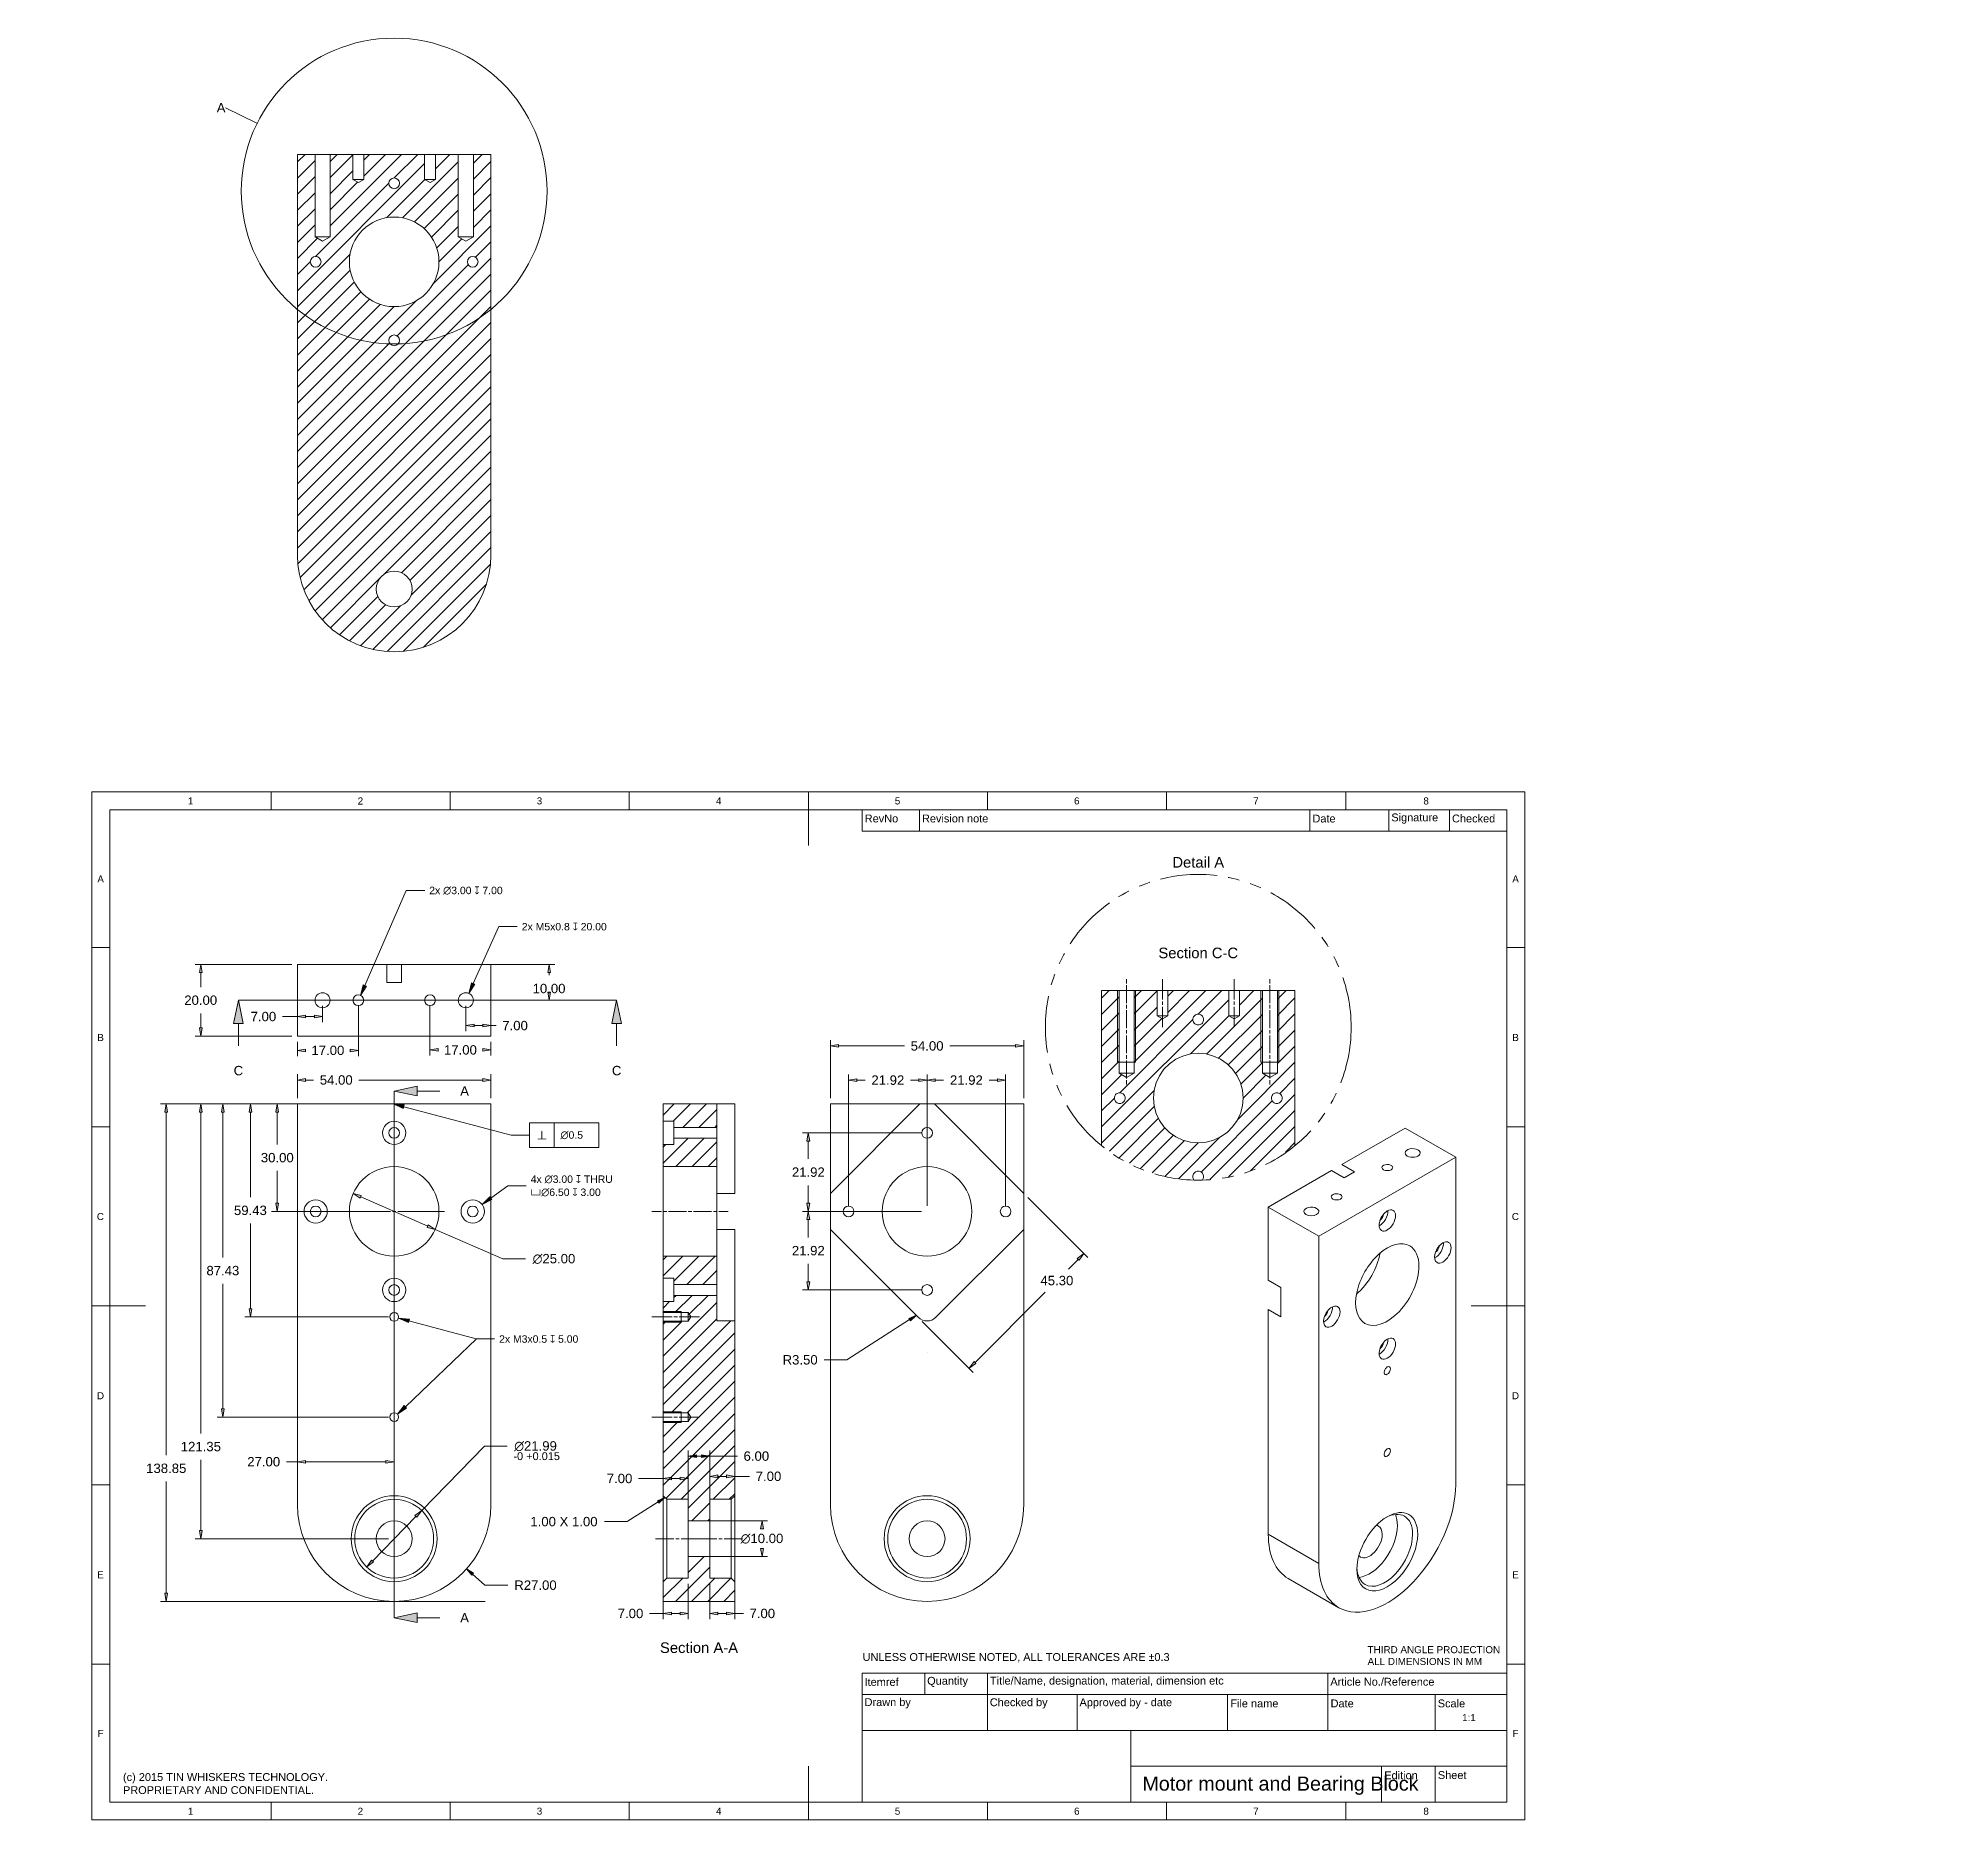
# Model space of a CAD drawing. Header units: millimetres. Extents: x 0 to 533, y 0 to 502.
import ezdxf

# ---------------------------------------------------------------- set-up
doc = ezdxf.new("R2010")
doc.units = ezdxf.units.MM
doc.linetypes.add('PHANTOM2', pattern=[31.75, 15.875, -3.175, 3.175, -3.175, 3.175, -3.175])
for name, color, linetype, lineweight in [('CENTER', 204, 'Continuous', 0), ('CONTINUOUS', 7, 'Continuous', 0), ('DIMENSIONS', 8, 'Continuous', 0), ('PHANTOM', 246, 'PHANTOM2', 0), ('TANGENT EDGES', 7, 'Continuous', 0), ('VISIBLE', 7, 'Continuous', 0)]:
    doc.layers.add(name, color=color, linetype=linetype, lineweight=lineweight)
doc.dimstyles.new('ISO-25', dxfattribs={"dimtxt": 2.5, "dimasz": 2.5, "dimexe": 1.25, "dimexo": 0.625, "dimtad": 1, "dimtxsty": 'Standard', "dimcen": 2.5, "dimadec": 0, "dimazin": 0, "dimtfac": 1, "dimtmove": 0, "dimatfit": 3, "dimfxl": 1, "dimarcsym": 0})

msp = doc.modelspace()

# ---------------------------------------------------------------- texts
at = {"layer": 'CONTINUOUS'}
for s, insert, char_height, attachment_point in [('{\\fArial|b0|i0|c0|p0;\\C7;A}{\\fArial|b0|i0|c0|p0;\\C7;}', (52.291, 482.938), 2.62648, 6), ('{\\fArial|b0|i0|c0|p0;\\C7;Detail A}{\\fArial|b0|i0|c0|p0;\\C7;}', (323.841, 272.288), 2.9548, 5), ('{\\fArial|b0|i0|c0|p0;\\C7;Section C-C}{\\fArial|b0|i0|c0|p0;\\C7;}', (323.841, 246.992), 2.9548, 5), ('{\\fArial|b0|i0|c0|p0;\\C7;Section A-A}{\\fArial|b0|i0|c0|p0;\\C7;}', (184.478, 53.063), 2.9548, 5), ('{\\fArial|b0|i0|c0|p0;\\C7;UNLESS OTHERWISE NOTED, ALL TOLERANCES ARE }{\\fAlibre Symbols|b0|i0|c0|p0;\\C7;`}{\\fArial|b0|i0|c0|p0;\\C7;0.3}{\\fArial|b0|i0|c0|p0;\\C7;}', (230.138, 51.567), 2.188737, 1), ('{\\fArial|b0|i0|c0|p0;\\C7;(c) 2015 TIN WHISKERS TECHNOLOGY.  }{\\fArial|b0|i0|c0|p0;\\C7;\\PPROPRIETARY AND CONFIDENTIAL.  }{\\fArial|b0|i0|c0|p0;\\C7;}', (23.682, 18.067), 2.18874, 1)]:
    msp.add_mtext(s, dxfattribs=dict(at, insert=insert, char_height=char_height, attachment_point=attachment_point))
at = {"layer": 'DIMENSIONS'}
for s, insert, char_height, attachment_point in [('{\\fArial|b0|i0|c0|p0;\\C8;2x }{\\fAlibre Symbols|b0|i0|c0|p0;\\C8;\\H1.052632x;n}{\\fArial|b0|i0|c0|p0;\\C8;3.00 }{\\fAlibre Symbols|b0|i0|c0|p0;\\C8;\\H1.052632x;x}{\\fArial|b0|i0|c0|p0;\\C8; 7.00}{\\fMicrosoft Sans Serif|b0|i0|c0|p0;\\C7;\\H0.8947368x;}', (109.172, 264.43), 2.0793, 4), ('{\\fArial|b0|i0|c0|p0;\\C8;2x M5x0.8 }{\\fAlibre Symbols|b0|i0|c0|p0;\\C8;\\H1.052632x;x}{\\fArial|b0|i0|c0|p0;\\C8; 20.00}{\\fMicrosoft Sans Serif|b0|i0|c0|p0;\\C7;\\H0.8947368x;}', (135.006, 254.383), 2.0793, 4), ('{\\fArial|b0|i0|c0|p0;\\C8;C}{\\fArial|b0|i0|c0|p0;\\C7;}', (55.902, 214.145), 2.62648, 5), ('{\\fArial|b0|i0|c0|p0;\\C8;C}{\\fArial|b0|i0|c0|p0;\\C7;}', (161.483, 214.145), 2.62648, 5), ('{\\fArial|b0|i0|c0|p0;\\C8;A}{\\fArial|b0|i0|c0|p0;\\C7;}', (119.036, 208.461), 2.62648, 5), ('{\\Fgdt;{\\fAlibre Symbols|b0|i0|c0|p0;\\C8;b}{\\fAlibre Symbols|b0|i0|c0|p0;\\C7;}}', (140.633, 196.166), 2.45605, 5), ('{\\fAlibre Symbols|b0|i0|c0|p0;\\C8;n}{\\fArial|b0|i0|c0|p0;\\C8;\\H0.95x;0.5}{\\fMicrosoft Sans Serif|b0|i0|c0|p0;\\C7;\\H0.85x;}', (145.793, 196.166), 2.188737, 4), ('{\\fArial|b0|i0|c0|p0;\\C8;4x }{\\fAlibre Symbols|b0|i0|c0|p0;\\C8;\\H1.052632x;n}{\\fArial|b0|i0|c0|p0;\\C8;3.00 }{\\fAlibre Symbols|b0|i0|c0|p0;\\C8;\\H1.052632x;x}{\\fArial|b0|i0|c0|p0;\\C8; THRU}{\\fArial|b0|i0|c0|p0;\\C8;\\P}{\\fAlibre Symbols|b0|i0|c0|p0;\\C8;\\H1.052632x;vn}{\\fArial|b0|i0|c0|p0;\\C8;6.50 }{\\fAlibre Symbols|b0|i0|c0|p0;\\C8;\\H1.052632x;x}{\\fArial|b0|i0|c0|p0;\\C8; 3.00}{\\fMicrosoft Sans Serif|b0|i0|c0|p0;\\C7;\\H0.8947368x;}', (137.494, 182.019), 2.0793, 4), ('{\\fArial|b0|i0|c0|p0;\\C7;  }{\\fArial|b0|i0|c0|p0;\\C7;}', (123.126, 140.678), 2.18874, 1), ('{\\fArial|b0|i0|c0|p0;\\C8;2x M3x0.5 }{\\fAlibre Symbols|b0|i0|c0|p0;\\C8;\\H1.052632x;x}{\\fArial|b0|i0|c0|p0;\\C8; 5.00}{\\fMicrosoft Sans Serif|b0|i0|c0|p0;\\C7;\\H0.8947368x;}', (128.681, 139.277), 2.0793, 4), ('{\\fMicrosoft Sans Serif|b0|i0|c0|p0;\\C7;-0 +}{\\fArial|b0|i0|c0|p0;\\C7;0.015}{\\fArial|b0|i0|c0|p0;\\C7;}', (132.659, 107.632), 2.188737, 1), ('{\\fArial|b0|i0|c0|p0;1.00 X 1.00}{\\fArial|b0|i0|c0|p0;}', (146.779, 88.259), 2.62648, 5), ('{\\fArial|b0|i0|c0|p0;}', (146.779, 88.259), 2.62648, 5), ('{\\fArial|b0|i0|c0|p0;}', (146.779, 88.259), 2.62648, 5), ('{\\fArial|b0|i0|c0|p0;\\C8;A}{\\fArial|b0|i0|c0|p0;\\C7;}', (119.036, 61.43), 2.62648, 5)]:
    msp.add_mtext(s, dxfattribs=dict(at, insert=insert, char_height=char_height, attachment_point=attachment_point))

# ---------------------------------------------------------------- blocks, each defined once
blk = doc.blocks.new('D1')
h = blk.add_hatch(color=8)
h.paths.add_polyline_path([(36.14, 68.29), (35.76, 66), (35.38, 68.29)], flags=0)
h.paths.add_polyline_path([(35.38, 202.57), (35.76, 204.85), (36.14, 202.57)], flags=0)
at = {"layer": 'DIMENSIONS'}
for p, q in [((124.8, 204.85), (34.17, 204.85)), ((35.76, 202.57), (35.76, 106.84)), ((35.76, 68.29), (35.76, 99.43)), ((124.8, 66), (34.17, 66))]:
    blk.add_line(p, q, dxfattribs=at)
for points in [[(35.76, 204.85), (36.14, 202.57), (35.38, 202.57), (35.76, 204.85)], [(35.76, 66), (35.38, 68.29), (36.14, 68.29), (35.76, 66)]]:
    blk.add_lwpolyline(points, dxfattribs=at)
at = {"layer": 'DIMENSIONS', "insert": (35.76, 103.13), "char_height": 2.6265, "attachment_point": 5}
for s in ['{\\fArial|b0|i0|c0|p0;138.85}{\\fArial|b0|i0|c0|p0;}', '{\\fArial|b0|i0|c0|p0;}', '{\\fArial|b0|i0|c0|p0;}']:
    blk.add_mtext(s, dxfattribs=at)
blk = doc.blocks.new('D2')
h = blk.add_hatch(color=8)
h.paths.add_polyline_path([(105.19, 90), (107.06, 91.37), (105.74, 89.47)], flags=0)
h.paths.add_polyline_path([(93.58, 77), (91.71, 75.63), (93.03, 77.54)], flags=0)
at = {"layer": 'DIMENSIONS'}
for p, q in [((99.38, 135.43), (99.38, 135.43)), ((107.06, 91.37), (124.56, 109.31)), ((130.91, 109.31), (124.56, 109.31)), ((93.3, 77.27), (105.47, 89.74))]:
    blk.add_line(p, q, dxfattribs=at)
for points in [[(99.38, 135.43), (99.38, 135.43), (99.38, 135.43), (99.38, 135.43), (99.38, 135.43)], [(107.06, 91.37), (105.74, 89.47), (105.19, 90), (107.06, 91.37)], [(91.71, 75.63), (93.03, 77.54), (93.58, 77), (91.71, 75.63)]]:
    blk.add_lwpolyline(points, dxfattribs=at)
at = {"layer": 'DIMENSIONS', "insert": (138.85, 109.31), "char_height": 2.6265, "attachment_point": 5}
for s in ['{\\fAlibre Symbols|b0|i0|c0|p0;n}{\\fArial|b0|i0|c0|p0;21.99}{\\fArial|b0|i0|c0|p0;}', '{\\fArial|b0|i0|c0|p0;}', '{\\fArial|b0|i0|c0|p0;}']:
    blk.add_mtext(s, dxfattribs=at)
blk = doc.blocks.new('D3')
h = blk.add_hatch(color=8)
h.paths.add_polyline_path([(124.1, 211.92), (126.38, 211.54), (124.1, 211.16)], flags=0)
h.paths.add_polyline_path([(74.67, 211.16), (72.38, 211.54), (74.67, 211.92)], flags=0)
at = {"layer": 'DIMENSIONS'}
for p, q in [((72.38, 206.44), (72.38, 213.13)), ((126.38, 206.44), (126.38, 213.13)), ((74.67, 211.54), (76.86, 211.54)), ((124.1, 211.54), (89.56, 211.54))]:
    blk.add_line(p, q, dxfattribs=at)
for points in [[(72.38, 211.54), (74.67, 211.92), (74.67, 211.16), (72.38, 211.54)], [(126.38, 211.54), (124.1, 211.16), (124.1, 211.92), (126.38, 211.54)]]:
    blk.add_lwpolyline(points, dxfattribs=at)
at = {"layer": 'DIMENSIONS', "insert": (83.21, 211.54), "char_height": 2.6265, "attachment_point": 5}
for s in ['{\\fArial|b0|i0|c0|p0;54.00}{\\fArial|b0|i0|c0|p0;}', '{\\fArial|b0|i0|c0|p0;}', '{\\fArial|b0|i0|c0|p0;}']:
    blk.add_mtext(s, dxfattribs=at)
blk = doc.blocks.new('D4')
h = blk.add_hatch(color=8)
h.paths.add_polyline_path([(97.1, 105.35), (99.38, 104.97), (97.1, 104.59)], flags=0)
h.paths.add_polyline_path([(74.67, 104.59), (72.38, 104.97), (74.67, 105.35)], flags=0)
at = {"layer": 'DIMENSIONS'}
for p, q in [((99.38, 115.84), (99.38, 103.38)), ((72.38, 94.59), (72.38, 106.56)), ((69.31, 104.97), (69.31, 104.97)), ((72.38, 104.97), (69.31, 104.97)), ((97.1, 104.97), (74.67, 104.97))]:
    blk.add_line(p, q, dxfattribs=at)
for points in [[(72.38, 104.97), (74.67, 105.35), (74.67, 104.59), (72.38, 104.97)], [(99.38, 104.97), (97.1, 104.59), (97.1, 105.35), (99.38, 104.97)]]:
    blk.add_lwpolyline(points, dxfattribs=at)
at = {"layer": 'DIMENSIONS', "insert": (62.96, 104.97), "char_height": 2.6265, "attachment_point": 5}
for s in ['{\\fArial|b0|i0|c0|p0;27.00}{\\fArial|b0|i0|c0|p0;}', '{\\fArial|b0|i0|c0|p0;}', '{\\fArial|b0|i0|c0|p0;}']:
    blk.add_mtext(s, dxfattribs=at)
blk = doc.blocks.new('D5')
h = blk.add_hatch(color=8)
h.paths.add_polyline_path([(51.18, 202.57), (51.56, 204.85), (51.94, 202.57)], flags=0)
h.paths.add_polyline_path([(51.94, 119.71), (51.56, 117.43), (51.18, 119.71)], flags=0)
at = {"layer": 'DIMENSIONS'}
for p, q in [((124.8, 204.85), (49.98, 204.85)), ((51.56, 202.57), (51.56, 162.02)), ((51.56, 119.71), (51.56, 154.62)), ((97.8, 117.43), (49.98, 117.43))]:
    blk.add_line(p, q, dxfattribs=at)
for points in [[(51.56, 204.85), (51.94, 202.57), (51.18, 202.57), (51.56, 204.85)], [(51.56, 117.43), (51.18, 119.71), (51.94, 119.71), (51.56, 117.43)]]:
    blk.add_lwpolyline(points, dxfattribs=at)
at = {"layer": 'DIMENSIONS', "insert": (51.56, 158.32), "char_height": 2.6265, "attachment_point": 5}
for s in ['{\\fArial|b0|i0|c0|p0;87.43}{\\fArial|b0|i0|c0|p0;}', '{\\fArial|b0|i0|c0|p0;}', '{\\fArial|b0|i0|c0|p0;}']:
    blk.add_mtext(s, dxfattribs=at)
blk = doc.blocks.new('D6')
h = blk.add_hatch(color=8)
h.paths.add_polyline_path([(59.63, 147.71), (59.25, 145.43), (58.87, 147.71)], flags=0)
h.paths.add_polyline_path([(58.87, 202.57), (59.25, 204.85), (59.63, 202.57)], flags=0)
at = {"layer": 'DIMENSIONS'}
for p, q in [((70.8, 204.85), (57.67, 204.85)), ((59.25, 202.57), (59.25, 178.84)), ((59.25, 147.71), (59.25, 171.44)), ((97.8, 145.43), (57.67, 145.43))]:
    blk.add_line(p, q, dxfattribs=at)
for points in [[(59.25, 204.85), (59.63, 202.57), (58.87, 202.57), (59.25, 204.85)], [(59.25, 145.43), (58.87, 147.71), (59.63, 147.71), (59.25, 145.43)]]:
    blk.add_lwpolyline(points, dxfattribs=at)
at = {"layer": 'DIMENSIONS', "insert": (59.25, 175.14), "char_height": 2.6265, "attachment_point": 5}
for s in ['{\\fArial|b0|i0|c0|p0;59.43}{\\fArial|b0|i0|c0|p0;}', '{\\fArial|b0|i0|c0|p0;}', '{\\fArial|b0|i0|c0|p0;}']:
    blk.add_mtext(s, dxfattribs=at)
blk = doc.blocks.new('D7')
blk.add_hatch(color=8).paths.add_polyline_path([(121.02, 73.29), (119.56, 75.1), (121.53, 73.86)], flags=0)
at = {"layer": 'DIMENSIONS'}
for p, q in [((99.38, 135.43), (99.38, 135.43)), ((121.27, 73.58), (124.72, 70.52)), ((131.07, 70.52), (124.72, 70.52))]:
    blk.add_line(p, q, dxfattribs=at)
for points in [[(99.38, 135.43), (99.38, 135.43), (99.38, 135.43), (99.38, 135.43), (99.38, 135.43)], [(119.56, 75.1), (121.53, 73.86), (121.02, 73.29), (119.56, 75.1)]]:
    blk.add_lwpolyline(points, dxfattribs=at)
at = {"layer": 'DIMENSIONS', "insert": (138.83, 70.52), "char_height": 2.6265, "attachment_point": 5}
for s in ['{\\fArial|b0|i0|c0|p0;R27.00}{\\fArial|b0|i0|c0|p0;}', '{\\fArial|b0|i0|c0|p0;}', '{\\fArial|b0|i0|c0|p0;}']:
    blk.add_mtext(s, dxfattribs=at)
blk = doc.blocks.new('D8')
h = blk.add_hatch(color=8)
h.paths.add_polyline_path([(45.04, 202.57), (45.42, 204.85), (45.8, 202.57)], flags=0)
h.paths.add_polyline_path([(45.8, 85.79), (45.42, 83.5), (45.04, 85.79)], flags=0)
at = {"layer": 'DIMENSIONS'}
for p, q in [((70.8, 204.85), (43.83, 204.85)), ((45.42, 202.57), (45.42, 112.91)), ((45.42, 85.79), (45.42, 105.5)), ((97.8, 83.5), (43.83, 83.5))]:
    blk.add_line(p, q, dxfattribs=at)
for points in [[(45.42, 204.85), (45.8, 202.57), (45.04, 202.57), (45.42, 204.85)], [(45.42, 83.5), (45.04, 85.79), (45.8, 85.79), (45.42, 83.5)]]:
    blk.add_lwpolyline(points, dxfattribs=at)
at = {"layer": 'DIMENSIONS', "insert": (45.42, 109.2), "char_height": 2.6265, "attachment_point": 5}
for s in ['{\\fArial|b0|i0|c0|p0;121.35}{\\fArial|b0|i0|c0|p0;}', '{\\fArial|b0|i0|c0|p0;}', '{\\fArial|b0|i0|c0|p0;}']:
    blk.add_mtext(s, dxfattribs=at)
blk = doc.blocks.new('D9')
h = blk.add_hatch(color=8)
h.paths.add_polyline_path([(66.37, 202.57), (66.75, 204.85), (67.13, 202.57)], flags=0)
h.paths.add_polyline_path([(67.13, 177.14), (66.75, 174.85), (66.37, 177.14)], flags=0)
at = {"layer": 'DIMENSIONS'}
for p, q in [((70.8, 204.85), (65.16, 204.85)), ((66.75, 202.57), (66.75, 193.56)), ((66.75, 177.14), (66.75, 186.15)), ((97.8, 174.85), (65.16, 174.85))]:
    blk.add_line(p, q, dxfattribs=at)
for points in [[(66.75, 204.85), (67.13, 202.57), (66.37, 202.57), (66.75, 204.85)], [(66.75, 174.85), (66.37, 177.14), (67.13, 177.14), (66.75, 174.85)]]:
    blk.add_lwpolyline(points, dxfattribs=at)
at = {"layer": 'DIMENSIONS', "insert": (66.75, 189.85), "char_height": 2.6265, "attachment_point": 5}
for s in ['{\\fArial|b0|i0|c0|p0;30.00}{\\fArial|b0|i0|c0|p0;}', '{\\fArial|b0|i0|c0|p0;}', '{\\fArial|b0|i0|c0|p0;}']:
    blk.add_mtext(s, dxfattribs=at)
blk = doc.blocks.new('D10')
h = blk.add_hatch(color=8)
h.paths.add_polyline_path([(108.9, 171.11), (110.84, 169.84), (108.59, 170.41)], flags=0)
h.paths.add_polyline_path([(89.87, 178.6), (87.93, 179.86), (90.18, 179.29)], flags=0)
at = {"layer": 'DIMENSIONS'}
for p, q in [((90.03, 178.94), (108.74, 170.76)), ((110.84, 169.84), (129.7, 161.59)), ((136.05, 161.59), (129.7, 161.59)), ((99.38, 135.43), (99.38, 135.43))]:
    blk.add_line(p, q, dxfattribs=at)
for points in [[(87.93, 179.86), (90.18, 179.29), (89.87, 178.6), (87.93, 179.86)], [(110.84, 169.84), (108.59, 170.41), (108.9, 171.11), (110.84, 169.84)], [(99.38, 135.43), (99.38, 135.43), (99.38, 135.43), (99.38, 135.43), (99.38, 135.43)]]:
    blk.add_lwpolyline(points, dxfattribs=at)
at = {"layer": 'DIMENSIONS', "insert": (143.99, 161.59), "char_height": 2.6265, "attachment_point": 5}
for s in ['{\\fAlibre Symbols|b0|i0|c0|p0;n}{\\fArial|b0|i0|c0|p0;25.00}{\\fArial|b0|i0|c0|p0;}', '{\\fArial|b0|i0|c0|p0;}', '{\\fArial|b0|i0|c0|p0;}']:
    blk.add_mtext(s, dxfattribs=at)
blk = doc.blocks.new('D11')
h = blk.add_hatch(color=8)
h.paths.add_polyline_path([(45, 241.51), (45.38, 243.8), (45.77, 241.51)], flags=0)
h.paths.add_polyline_path([(45.77, 226.08), (45.38, 223.8), (45, 226.08)], flags=0)
at = {"layer": 'DIMENSIONS'}
for p, q in [((70.8, 243.8), (43.8, 243.8)), ((45.38, 241.51), (45.38, 237.5)), ((45.38, 226.08), (45.38, 230.09)), ((70.8, 223.8), (43.8, 223.8))]:
    blk.add_line(p, q, dxfattribs=at)
for points in [[(45.38, 243.8), (45.77, 241.51), (45, 241.51), (45.38, 243.8)], [(45.38, 223.8), (45, 226.08), (45.77, 226.08), (45.38, 223.8)]]:
    blk.add_lwpolyline(points, dxfattribs=at)
at = {"layer": 'DIMENSIONS', "insert": (45.38, 233.8), "char_height": 2.6265, "attachment_point": 5}
for s in ['{\\fArial|b0|i0|c0|p0;20.00}{\\fArial|b0|i0|c0|p0;}', '{\\fArial|b0|i0|c0|p0;}', '{\\fArial|b0|i0|c0|p0;}']:
    blk.add_mtext(s, dxfattribs=at)
blk = doc.blocks.new('D12')
h = blk.add_hatch(color=8)
h.paths.add_polyline_path([(142.99, 236.08), (142.61, 233.8), (142.23, 236.08)], flags=0)
h.paths.add_polyline_path([(142.23, 241.51), (142.61, 243.8), (142.99, 241.51)], flags=0)
at = {"layer": 'DIMENSIONS'}
for p, q in [((98.94, 243.8), (144.2, 243.8)), ((142.61, 241.51), (142.61, 240.77)), ((142.61, 236.08), (142.61, 236.08)), ((120.97, 233.8), (144.2, 233.8))]:
    blk.add_line(p, q, dxfattribs=at)
for points in [[(142.61, 243.8), (142.99, 241.51), (142.23, 241.51), (142.61, 243.8)], [(142.61, 233.8), (142.23, 236.08), (142.99, 236.08), (142.61, 233.8)]]:
    blk.add_lwpolyline(points, dxfattribs=at)
at = {"layer": 'DIMENSIONS', "insert": (142.61, 237.06), "char_height": 2.6265, "attachment_point": 5}
for s in ['{\\fArial|b0|i0|c0|p0;10.00}{\\fArial|b0|i0|c0|p0;}', '{\\fArial|b0|i0|c0|p0;}', '{\\fArial|b0|i0|c0|p0;}']:
    blk.add_mtext(s, dxfattribs=at)
blk = doc.blocks.new('D13')
h = blk.add_hatch(color=8)
h.paths.add_polyline_path([(77.1, 229.62), (79.38, 229.24), (77.1, 228.86)], flags=0)
h.paths.add_polyline_path([(74.67, 228.86), (72.38, 229.24), (74.67, 229.62)], flags=0)
at = {"layer": 'DIMENSIONS'}
for p, q in [((68.17, 229.24), (68.17, 229.24)), ((72.38, 229.24), (68.17, 229.24)), ((72.38, 225.38), (72.38, 230.83)), ((77.1, 229.24), (74.67, 229.24)), ((79.38, 232.21), (79.38, 227.65))]:
    blk.add_line(p, q, dxfattribs=at)
for points in [[(72.38, 229.24), (74.67, 229.62), (74.67, 228.86), (72.38, 229.24)], [(79.38, 229.24), (77.1, 228.86), (77.1, 229.62), (79.38, 229.24)]]:
    blk.add_lwpolyline(points, dxfattribs=at)
at = {"layer": 'DIMENSIONS', "insert": (62.88, 229.24), "char_height": 2.6265, "attachment_point": 5}
for s in ['{\\fArial|b0|i0|c0|p0;7.00}{\\fArial|b0|i0|c0|p0;}', '{\\fArial|b0|i0|c0|p0;}', '{\\fArial|b0|i0|c0|p0;}']:
    blk.add_mtext(s, dxfattribs=at)
blk = doc.blocks.new('D14')
h = blk.add_hatch(color=8)
h.paths.add_polyline_path([(121.67, 226.34), (119.38, 226.72), (121.67, 227.1)], flags=0)
h.paths.add_polyline_path([(124.1, 227.1), (126.38, 226.72), (124.1, 226.34)], flags=0)
at = {"layer": 'DIMENSIONS'}
for p, q in [((119.38, 232.21), (119.38, 225.14)), ((121.67, 226.72), (124.1, 226.72)), ((126.38, 225.38), (126.38, 228.31)), ((126.38, 226.72), (127.84, 226.72)), ((127.84, 226.72), (127.84, 226.72))]:
    blk.add_line(p, q, dxfattribs=at)
for points in [[(119.38, 226.72), (121.67, 227.1), (121.67, 226.34), (119.38, 226.72)], [(126.38, 226.72), (124.1, 226.34), (124.1, 227.1), (126.38, 226.72)]]:
    blk.add_lwpolyline(points, dxfattribs=at)
at = {"layer": 'DIMENSIONS', "insert": (133.13, 226.72), "char_height": 2.6265, "attachment_point": 5}
for s in ['{\\fArial|b0|i0|c0|p0;7.00}{\\fArial|b0|i0|c0|p0;}', '{\\fArial|b0|i0|c0|p0;}', '{\\fArial|b0|i0|c0|p0;}']:
    blk.add_mtext(s, dxfattribs=at)
blk = doc.blocks.new('D15')
h = blk.add_hatch(color=8)
h.paths.add_polyline_path([(111.67, 219.55), (109.38, 219.93), (111.67, 220.31)], flags=0)
h.paths.add_polyline_path([(124.1, 220.31), (126.38, 219.93), (124.1, 219.55)], flags=0)
at = {"layer": 'DIMENSIONS'}
for p, q in [((109.38, 232.21), (109.38, 218.35)), ((111.67, 219.93), (111.67, 219.93)), ((124.1, 219.93), (124.1, 219.93)), ((126.38, 222.21), (126.38, 218.35))]:
    blk.add_line(p, q, dxfattribs=at)
for points in [[(109.38, 219.93), (111.67, 220.31), (111.67, 219.55), (109.38, 219.93)], [(126.38, 219.93), (124.1, 219.55), (124.1, 220.31), (126.38, 219.93)]]:
    blk.add_lwpolyline(points, dxfattribs=at)
at = {"layer": 'DIMENSIONS', "insert": (117.88, 219.93), "char_height": 2.6265, "attachment_point": 5}
for s in ['{\\fArial|b0|i0|c0|p0;17.00}{\\fArial|b0|i0|c0|p0;}', '{\\fArial|b0|i0|c0|p0;}', '{\\fArial|b0|i0|c0|p0;}']:
    blk.add_mtext(s, dxfattribs=at)
blk = doc.blocks.new('D16')
h = blk.add_hatch(color=8)
h.paths.add_polyline_path([(87.1, 220.18), (89.38, 219.8), (87.1, 219.42)], flags=0)
h.paths.add_polyline_path([(74.67, 219.42), (72.38, 219.8), (74.67, 220.18)], flags=0)
at = {"layer": 'DIMENSIONS'}
for p, q in [((89.38, 232.21), (89.38, 218.21)), ((72.38, 222.21), (72.38, 218.21)), ((74.67, 219.8), (74.67, 219.8)), ((87.1, 219.8), (87.1, 219.8))]:
    blk.add_line(p, q, dxfattribs=at)
for points in [[(72.38, 219.8), (74.67, 220.18), (74.67, 219.42), (72.38, 219.8)], [(89.38, 219.8), (87.1, 219.42), (87.1, 220.18), (89.38, 219.8)]]:
    blk.add_lwpolyline(points, dxfattribs=at)
at = {"layer": 'DIMENSIONS', "insert": (80.88, 219.8), "char_height": 2.6265, "attachment_point": 5}
for s in ['{\\fArial|b0|i0|c0|p0;17.00}{\\fArial|b0|i0|c0|p0;}', '{\\fArial|b0|i0|c0|p0;}', '{\\fArial|b0|i0|c0|p0;}']:
    blk.add_mtext(s, dxfattribs=at)
blk = doc.blocks.new('D17')
h = blk.add_hatch(color=8)
h.paths.add_polyline_path([(201.67, 86.22), (202.06, 88.5), (202.44, 86.22)], flags=0)
h.paths.add_polyline_path([(202.44, 80.79), (202.06, 78.5), (201.67, 80.79)], flags=0)
at = {"layer": 'DIMENSIONS'}
for p, q in [((183.07, 88.5), (203.64, 88.5)), ((202.06, 86.22), (202.06, 86.22)), ((202.06, 80.79), (202.06, 80.79)), ((183.07, 78.5), (203.64, 78.5))]:
    blk.add_line(p, q, dxfattribs=at)
for points in [[(202.06, 88.5), (202.44, 86.22), (201.67, 86.22), (202.06, 88.5)], [(202.06, 78.5), (201.67, 80.79), (202.44, 80.79), (202.06, 78.5)]]:
    blk.add_lwpolyline(points, dxfattribs=at)
at = {"layer": 'DIMENSIONS', "insert": (202.06, 83.5), "attachment_point": 5}
for s, char_height in [('{\\fAlibre Symbols|b0|i0|c0|p0;n}{\\fArial|b0|i0|c0|p0;10.00}{\\fMicrosoft Sans Serif|b0|i0|c0|p0;\\H0.7083333x;}', 2.62648), ('{\\fArial|b0|i0|c0|p0;}', 2.6265), ('{\\fArial|b0|i0|c0|p0;}', 2.6265)]:
    blk.add_mtext(s, dxfattribs=dict(at, char_height=char_height))
blk = doc.blocks.new('D18')
h = blk.add_hatch(color=8)
h.paths.add_polyline_path([(183.76, 106.16), (181.48, 106.54), (183.76, 106.92)], flags=0)
h.paths.add_polyline_path([(185.19, 106.92), (187.48, 106.54), (185.19, 106.16)], flags=0)
at = {"layer": 'DIMENSIONS'}
for p, q in [((181.48, 90.09), (181.48, 108.13)), ((183.76, 106.54), (185.19, 106.54)), ((187.48, 90.09), (187.48, 108.13)), ((187.48, 106.54), (195.19, 106.54)), ((195.19, 106.54), (195.19, 106.54))]:
    blk.add_line(p, q, dxfattribs=at)
for points in [[(181.48, 106.54), (183.76, 106.92), (183.76, 106.16), (181.48, 106.54)], [(187.48, 106.54), (185.19, 106.16), (185.19, 106.92), (187.48, 106.54)]]:
    blk.add_lwpolyline(points, dxfattribs=at)
at = {"layer": 'DIMENSIONS', "insert": (200.48, 106.54), "char_height": 2.6265, "attachment_point": 5}
for s in ['{\\fArial|b0|i0|c0|p0;6.00}{\\fArial|b0|i0|c0|p0;}', '{\\fArial|b0|i0|c0|p0;}', '{\\fArial|b0|i0|c0|p0;}']:
    blk.add_mtext(s, dxfattribs=at)
blk = doc.blocks.new('D19')
h = blk.add_hatch(color=8)
h.paths.add_polyline_path([(176.76, 99.92), (174.48, 100.3), (176.76, 100.68)], flags=0)
h.paths.add_polyline_path([(179.19, 100.68), (181.48, 100.3), (179.19, 99.92)], flags=0)
at = {"layer": 'DIMENSIONS'}
for p, q in [((174.48, 97.08), (174.48, 101.88)), ((181.48, 96.08), (181.48, 101.88)), ((167.59, 100.3), (167.59, 100.3)), ((174.48, 100.3), (167.59, 100.3)), ((179.19, 100.3), (176.76, 100.3))]:
    blk.add_line(p, q, dxfattribs=at)
for points in [[(174.48, 100.3), (176.76, 100.68), (176.76, 99.92), (174.48, 100.3)], [(181.48, 100.3), (179.19, 99.92), (179.19, 100.68), (181.48, 100.3)]]:
    blk.add_lwpolyline(points, dxfattribs=at)
at = {"layer": 'DIMENSIONS', "insert": (162.3, 100.3), "char_height": 2.6265, "attachment_point": 5}
for s in ['{\\fArial|b0|i0|c0|p0;7.00}{\\fArial|b0|i0|c0|p0;}', '{\\fArial|b0|i0|c0|p0;}', '{\\fArial|b0|i0|c0|p0;}']:
    blk.add_mtext(s, dxfattribs=at)
blk = doc.blocks.new('D20')
h = blk.add_hatch(color=8)
h.paths.add_polyline_path([(192.19, 101.29), (194.48, 100.91), (192.19, 100.53)], flags=0)
h.paths.add_polyline_path([(189.76, 100.53), (187.48, 100.91), (189.76, 101.29)], flags=0)
at = {"layer": 'DIMENSIONS'}
for p, q in [((187.48, 96.08), (187.48, 102.5)), ((194.48, 97.08), (194.48, 102.5)), ((189.76, 100.91), (192.19, 100.91)), ((194.48, 100.91), (198.59, 100.91)), ((198.59, 100.91), (198.59, 100.91))]:
    blk.add_line(p, q, dxfattribs=at)
for points in [[(187.48, 100.91), (189.76, 101.29), (189.76, 100.53), (187.48, 100.91)], [(194.48, 100.91), (192.19, 100.53), (192.19, 101.29), (194.48, 100.91)]]:
    blk.add_lwpolyline(points, dxfattribs=at)
at = {"layer": 'DIMENSIONS', "insert": (203.88, 100.91), "char_height": 2.6265, "attachment_point": 5}
for s in ['{\\fArial|b0|i0|c0|p0;7.00}{\\fArial|b0|i0|c0|p0;}', '{\\fArial|b0|i0|c0|p0;}', '{\\fArial|b0|i0|c0|p0;}']:
    blk.add_mtext(s, dxfattribs=at)
blk = doc.blocks.new('D21')
h = blk.add_hatch(color=8)
h.paths.add_polyline_path([(176.76, 62.23), (174.48, 62.62), (176.76, 63)], flags=0)
h.paths.add_polyline_path([(179.19, 63), (181.48, 62.62), (179.19, 62.23)], flags=0)
at = {"layer": 'DIMENSIONS'}
for p, q in [((174.48, 69.92), (174.48, 61.03)), ((181.48, 70.92), (181.48, 61.03)), ((170.65, 62.62), (170.65, 62.62)), ((174.48, 62.62), (170.65, 62.62)), ((179.19, 62.62), (176.76, 62.62))]:
    blk.add_line(p, q, dxfattribs=at)
for points in [[(174.48, 62.62), (176.76, 63), (176.76, 62.23), (174.48, 62.62)], [(181.48, 62.62), (179.19, 62.23), (179.19, 63), (181.48, 62.62)]]:
    blk.add_lwpolyline(points, dxfattribs=at)
at = {"layer": 'DIMENSIONS', "insert": (165.36, 62.62), "char_height": 2.6265, "attachment_point": 5}
for s in ['{\\fArial|b0|i0|c0|p0;7.00}{\\fArial|b0|i0|c0|p0;}', '{\\fArial|b0|i0|c0|p0;}', '{\\fArial|b0|i0|c0|p0;}']:
    blk.add_mtext(s, dxfattribs=at)
blk = doc.blocks.new('D22')
h = blk.add_hatch(color=8)
h.paths.add_polyline_path([(192.19, 63), (194.48, 62.62), (192.19, 62.23)], flags=0)
h.paths.add_polyline_path([(189.76, 62.23), (187.48, 62.62), (189.76, 63)], flags=0)
at = {"layer": 'DIMENSIONS'}
for p, q in [((187.48, 70.92), (187.48, 61.03)), ((194.48, 69.92), (194.48, 61.03)), ((189.76, 62.62), (192.19, 62.62)), ((194.48, 62.62), (196.85, 62.62)), ((196.85, 62.62), (196.85, 62.62))]:
    blk.add_line(p, q, dxfattribs=at)
for points in [[(187.48, 62.62), (189.76, 63), (189.76, 62.23), (187.48, 62.62)], [(194.48, 62.62), (192.19, 62.23), (192.19, 63), (194.48, 62.62)]]:
    blk.add_lwpolyline(points, dxfattribs=at)
at = {"layer": 'DIMENSIONS', "insert": (202.14, 62.62), "char_height": 2.6265, "attachment_point": 5}
for s in ['{\\fArial|b0|i0|c0|p0;7.00}{\\fArial|b0|i0|c0|p0;}', '{\\fArial|b0|i0|c0|p0;}', '{\\fArial|b0|i0|c0|p0;}']:
    blk.add_mtext(s, dxfattribs=at)
blk = doc.blocks.new('D23')
h = blk.add_hatch(color=8)
h.paths.add_polyline_path([(215.37, 177.14), (214.99, 174.85), (214.61, 177.14)], flags=0)
h.paths.add_polyline_path([(214.61, 194.49), (214.99, 196.77), (215.37, 194.49)], flags=0)
at = {"layer": 'DIMENSIONS'}
for p, q in [((246.56, 196.77), (213.4, 196.77)), ((214.99, 194.49), (214.99, 189.52)), ((214.99, 177.14), (214.99, 182.11)), ((246.56, 174.85), (213.4, 174.85))]:
    blk.add_line(p, q, dxfattribs=at)
for points in [[(214.99, 196.77), (215.37, 194.49), (214.61, 194.49), (214.99, 196.77)], [(214.99, 174.85), (214.61, 177.14), (215.37, 177.14), (214.99, 174.85)]]:
    blk.add_lwpolyline(points, dxfattribs=at)
at = {"layer": 'DIMENSIONS', "insert": (214.99, 185.81), "char_height": 2.6265, "attachment_point": 5}
for s in ['{\\fArial|b0|i0|c0|p0;21.92}{\\fArial|b0|i0|c0|p0;}', '{\\fArial|b0|i0|c0|p0;}', '{\\fArial|b0|i0|c0|p0;}']:
    blk.add_mtext(s, dxfattribs=at)
blk = doc.blocks.new('D24')
h = blk.add_hatch(color=8)
h.paths.add_polyline_path([(214.61, 172.57), (214.99, 174.85), (215.37, 172.57)], flags=0)
h.paths.add_polyline_path([(215.37, 155.22), (214.99, 152.93), (214.61, 155.22)], flags=0)
at = {"layer": 'DIMENSIONS'}
for p, q in [((246.56, 174.85), (213.4, 174.85)), ((214.99, 172.57), (214.99, 167.6)), ((214.99, 155.22), (214.99, 160.19)), ((246.56, 152.93), (213.4, 152.93))]:
    blk.add_line(p, q, dxfattribs=at)
for points in [[(214.99, 174.85), (215.37, 172.57), (214.61, 172.57), (214.99, 174.85)], [(214.99, 152.93), (214.61, 155.22), (215.37, 155.22), (214.99, 152.93)]]:
    blk.add_lwpolyline(points, dxfattribs=at)
at = {"layer": 'DIMENSIONS', "insert": (214.99, 163.89), "char_height": 2.6265, "attachment_point": 5}
for s in ['{\\fArial|b0|i0|c0|p0;21.92}{\\fArial|b0|i0|c0|p0;}', '{\\fArial|b0|i0|c0|p0;}', '{\\fArial|b0|i0|c0|p0;}']:
    blk.add_mtext(s, dxfattribs=at)
blk = doc.blocks.new('D25')
h = blk.add_hatch(color=8)
h.paths.add_polyline_path([(228.51, 211.12), (226.23, 211.5), (228.51, 211.88)], flags=0)
h.paths.add_polyline_path([(245.86, 211.88), (248.15, 211.5), (245.86, 211.12)], flags=0)
at = {"layer": 'DIMENSIONS'}
for p, q in [((226.23, 176.44), (226.23, 213.09)), ((248.15, 176.44), (248.15, 213.09)), ((228.51, 211.5), (230.84, 211.5)), ((245.86, 211.5), (243.54, 211.5))]:
    blk.add_line(p, q, dxfattribs=at)
for points in [[(226.23, 211.5), (228.51, 211.88), (228.51, 211.12), (226.23, 211.5)], [(248.15, 211.5), (245.86, 211.12), (245.86, 211.88), (248.15, 211.5)]]:
    blk.add_lwpolyline(points, dxfattribs=at)
at = {"layer": 'DIMENSIONS', "insert": (237.19, 211.5), "char_height": 2.6265, "attachment_point": 5}
for s in ['{\\fArial|b0|i0|c0|p0;21.92}{\\fArial|b0|i0|c0|p0;}', '{\\fArial|b0|i0|c0|p0;}', '{\\fArial|b0|i0|c0|p0;}']:
    blk.add_mtext(s, dxfattribs=at)
blk = doc.blocks.new('D26')
h = blk.add_hatch(color=8)
h.paths.add_polyline_path([(250.43, 211.12), (248.15, 211.5), (250.43, 211.88)], flags=0)
h.paths.add_polyline_path([(267.78, 211.88), (270.07, 211.5), (267.78, 211.12)], flags=0)
at = {"layer": 'DIMENSIONS'}
for p, q in [((248.15, 176.44), (248.15, 213.09)), ((270.07, 176.44), (270.07, 213.09)), ((250.43, 211.5), (252.76, 211.5)), ((267.78, 211.5), (265.46, 211.5))]:
    blk.add_line(p, q, dxfattribs=at)
for points in [[(248.15, 211.5), (250.43, 211.88), (250.43, 211.12), (248.15, 211.5)], [(270.07, 211.5), (267.78, 211.12), (267.78, 211.88), (270.07, 211.5)]]:
    blk.add_lwpolyline(points, dxfattribs=at)
at = {"layer": 'DIMENSIONS', "insert": (259.11, 211.5), "char_height": 2.6265, "attachment_point": 5}
for s in ['{\\fArial|b0|i0|c0|p0;21.92}{\\fArial|b0|i0|c0|p0;}', '{\\fArial|b0|i0|c0|p0;}', '{\\fArial|b0|i0|c0|p0;}']:
    blk.add_mtext(s, dxfattribs=at)
blk = doc.blocks.new('D27')
h = blk.add_hatch(color=8)
h.paths.add_polyline_path([(223.43, 220.66), (221.15, 221.04), (223.43, 221.42)], flags=0)
h.paths.add_polyline_path([(272.86, 221.42), (275.15, 221.04), (272.86, 220.66)], flags=0)
at = {"layer": 'DIMENSIONS'}
for p, q in [((221.15, 206.44), (221.15, 222.63)), ((223.43, 221.04), (241.8, 221.04)), ((272.86, 221.04), (254.5, 221.04)), ((275.15, 206.44), (275.15, 222.63))]:
    blk.add_line(p, q, dxfattribs=at)
for points in [[(221.15, 221.04), (223.43, 221.42), (223.43, 220.66), (221.15, 221.04)], [(275.15, 221.04), (272.86, 220.66), (272.86, 221.42), (275.15, 221.04)]]:
    blk.add_lwpolyline(points, dxfattribs=at)
at = {"layer": 'DIMENSIONS', "insert": (248.15, 221.04), "char_height": 2.6265, "attachment_point": 5}
for s in ['{\\fArial|b0|i0|c0|p0;54.00}{\\fArial|b0|i0|c0|p0;}', '{\\fArial|b0|i0|c0|p0;}', '{\\fArial|b0|i0|c0|p0;}']:
    blk.add_mtext(s, dxfattribs=at)
blk = doc.blocks.new('D28')
blk.add_hatch(color=8).paths.add_polyline_path([(243.07, 144.97), (245.2, 145.88), (243.48, 144.33)], flags=0)
at = {"layer": 'DIMENSIONS'}
for p, q in [((243.28, 144.65), (225.75, 133.42)), ((219.4, 133.42), (225.75, 133.42)), ((248.15, 135.43), (248.15, 135.43))]:
    blk.add_line(p, q, dxfattribs=at)
for points in [[(245.2, 145.88), (243.48, 144.33), (243.07, 144.97), (245.2, 145.88)], [(248.15, 135.43), (248.15, 135.43), (248.15, 135.43), (248.15, 135.43), (248.15, 135.43)]]:
    blk.add_lwpolyline(points, dxfattribs=at)
blk.add_arc((248.15, 147.77), 3.5, 212.6498, 225, dxfattribs=at)
at = {"layer": 'DIMENSIONS', "insert": (212.7, 133.42), "char_height": 2.6265, "attachment_point": 5}
for s in ['{\\fArial|b0|i0|c0|p0;R3.50}{\\fArial|b0|i0|c0|p0;}', '{\\fArial|b0|i0|c0|p0;}', '{\\fArial|b0|i0|c0|p0;}']:
    blk.add_mtext(s, dxfattribs=at)
blk = doc.blocks.new('D29')
h = blk.add_hatch(color=8)
h.paths.add_polyline_path([(290.05, 161.75), (291.93, 163.1), (290.59, 161.21)], flags=0)
h.paths.add_polyline_path([(261.79, 132.41), (259.9, 131.07), (261.25, 132.95)], flags=0)
at = {"layer": 'DIMENSIONS'}
for p, q in [((276.27, 178.76), (293.06, 161.97)), ((290.32, 161.48), (287.62, 158.78)), ((261.52, 132.68), (281.14, 152.31)), ((246.79, 144.17), (261.02, 129.94))]:
    blk.add_line(p, q, dxfattribs=at)
for points in [[(291.93, 163.1), (290.59, 161.21), (290.05, 161.75), (291.93, 163.1)], [(259.9, 131.07), (261.25, 132.95), (261.79, 132.41), (259.9, 131.07)]]:
    blk.add_lwpolyline(points, dxfattribs=at)
at = {"layer": 'DIMENSIONS', "insert": (284.38, 155.55), "char_height": 2.6265, "attachment_point": 5}
for s in ['{\\fArial|b0|i0|c0|p0;45.30}{\\fArial|b0|i0|c0|p0;}', '{\\fArial|b0|i0|c0|p0;}', '{\\fArial|b0|i0|c0|p0;}']:
    blk.add_mtext(s, dxfattribs=at)
blk = doc.blocks.new('BLOCK3')
at = {"layer": 'CONTINUOUS'}
for p, q in [((15, 5), (15, 292)), ((15, 292), (415, 292)), ((65, 292), (65, 287)), ((115, 292), (115, 287)), ((165, 292), (165, 287)), ((215, 292), (215, 277)), ((265, 292), (265, 287)), ((315, 292), (315, 287)), ((365, 292), (365, 287)), ((415, 292), (415, 5)), ((20, 10), (20, 287)), ((20, 287), (410, 287)), ((230, 281), (230, 287)), ((246, 281), (246, 287)), ((355, 287), (355, 281)), ((377, 281), (377, 287)), ((394, 281), (394, 287)), ((410, 287), (410, 10)), ((230, 281), (410, 281)), ((15, 248.5), (20, 248.5)), ((415, 248.5), (410, 248.5)), ((15, 198.5), (20, 198.5)), ((415, 198.5), (410, 198.5)), ((15, 148.5), (30, 148.5)), ((415, 148.5), (400, 148.5)), ((15, 98.5), (20, 98.5)), ((415, 98.5), (410, 98.5)), ((15, 48.5), (20, 48.5)), ((415, 48.5), (410, 48.5)), ((230, 10), (230, 46)), ((230, 46), (410, 46)), ((247.5, 40), (247.5, 46)), ((265, 30), (265, 46)), ((360, 30), (360, 46)), ((230, 40), (410, 40)), ((290, 30), (290, 40)), ((332, 30), (332, 40)), ((390, 30), (390, 40)), ((230, 30), (410, 30)), ((305, 10), (305, 30)), ((215, 5), (215, 20)), ((305, 20), (410, 20)), ((375, 10), (375, 20)), ((390, 10), (390, 20)), ((410, 10), (20, 10)), ((65, 5), (65, 10)), ((115, 5), (115, 10)), ((165, 5), (165, 10)), ((265, 5), (265, 10)), ((315, 5), (315, 10)), ((365, 5), (365, 10)), ((415, 5), (15, 5))]:
    blk.add_line(p, q, dxfattribs=at)
at = {"layer": 'CONTINUOUS', "attachment_point": 4}
for s, insert, char_height in [('{\\fArial|b0|i0|c0|p0;\\C7;1}{\\fArial|b0|i0|c0|p0;\\C7;\\H1.111111x;}', (41.78, 289.43), 1.9699), ('{\\fArial|b0|i0|c0|p0;\\C7;2}{\\fArial|b0|i0|c0|p0;\\C7;\\H1.111111x;}', (89.19, 289.42), 1.9699), ('{\\fArial|b0|i0|c0|p0;\\C7;3}{\\fArial|b0|i0|c0|p0;\\C7;\\H1.111111x;}', (139.18, 289.44), 1.9699), ('{\\fArial|b0|i0|c0|p0;\\C7;4}{\\fArial|b0|i0|c0|p0;\\C7;\\H1.111111x;}', (189.21, 289.43), 1.9699), ('{\\fArial|b0|i0|c0|p0;\\C7;4}{\\fArial|b0|i0|c0|p0;\\C7;\\H1.111111x;}', (189.21, 289.43), 1.9699), ('{\\fArial|b0|i0|c0|p0;\\C7;5}{\\fArial|b0|i0|c0|p0;\\C7;\\H1.111111x;}', (239.13, 289.43), 1.9699), ('{\\fArial|b0|i0|c0|p0;\\C7;5}{\\fArial|b0|i0|c0|p0;\\C7;\\H1.111111x;}', (239.13, 289.43), 1.9699), ('{\\fArial|b0|i0|c0|p0;\\C7;6}{\\fArial|b0|i0|c0|p0;\\C7;\\H1.111111x;}', (289.17, 289.43), 1.9699), ('{\\fArial|b0|i0|c0|p0;\\C7;6}{\\fArial|b0|i0|c0|p0;\\C7;\\H1.111111x;}', (289.17, 289.43), 1.9699), ('{\\fArial|b0|i0|c0|p0;\\C7;7}{\\fArial|b0|i0|c0|p0;\\C7;\\H1.111111x;}', (339.17, 289.44), 1.9699), ('{\\fArial|b0|i0|c0|p0;\\C7;7}{\\fArial|b0|i0|c0|p0;\\C7;\\H1.111111x;}', (339.17, 289.44), 1.9699), ('{\\fArial|b0|i0|c0|p0;\\C7;8}{\\fArial|b0|i0|c0|p0;\\C7;\\H1.111111x;}', (386.68, 289.42), 1.9699), ('{\\fArial|b0|i0|c0|p0;\\C7;8}{\\fArial|b0|i0|c0|p0;\\C7;\\H1.111111x;}', (386.68, 289.42), 1.9699), ('{\\fArial|b0|i0|c0|p0;\\C7;RevNo}{\\fArial|b0|i0|c0|p0;\\C7;}', (230.74, 284.52), 2.1887), ('{\\fArial|b0|i0|c0|p0;\\C7;Revision note}{\\fArial|b0|i0|c0|p0;\\C7;}', (246.72, 284.52), 2.1887), ('{\\fArial|b0|i0|c0|p0;\\C7;Date}{\\fArial|b0|i0|c0|p0;\\C7;}', (355.71, 284.51), 2.1887), ('{\\fArial|b0|i0|c0|p0;\\C7;Signature}{\\fArial|b0|i0|c0|p0;\\C7;}', (377.73, 284.51), 2.1887), ('{\\fArial|b0|i0|c0|p0;\\C7;Checked}{\\fArial|b0|i0|c0|p0;\\C7;}', (394.67, 284.52), 2.1887), ('{\\fArial|b0|i0|c0|p0;\\C7;A}{\\fArial|b0|i0|c0|p0;\\C7;\\H1.111111x;}', (16.52, 267.66), 1.9699), ('{\\fArial|b0|i0|c0|p0;\\C7;A}{\\fArial|b0|i0|c0|p0;\\C7;\\H1.111111x;}', (411.5, 267.66), 1.9699), ('{\\fArial|b0|i0|c0|p0;\\C7;B}{\\fArial|b0|i0|c0|p0;\\C7;\\H1.111111x;}', (16.51, 223.42), 1.9699), ('{\\fArial|b0|i0|c0|p0;\\C7;B}{\\fArial|b0|i0|c0|p0;\\C7;\\H1.111111x;}', (411.5, 223.42), 1.9699), ('{\\fArial|b0|i0|c0|p0;\\C7;C}{\\fArial|b0|i0|c0|p0;\\C7;\\H1.111111x;}', (16.39, 173.42), 1.9699), ('{\\fArial|b0|i0|c0|p0;\\C7;C}{\\fArial|b0|i0|c0|p0;\\C7;\\H1.111111x;}', (411.37, 173.42), 1.9699), ('{\\fArial|b0|i0|c0|p0;\\C7;D}{\\fArial|b0|i0|c0|p0;\\C7;\\H1.111111x;}', (16.41, 123.41), 1.9699), ('{\\fArial|b0|i0|c0|p0;\\C7;D}{\\fArial|b0|i0|c0|p0;\\C7;\\H1.111111x;}', (411.4, 123.41), 1.9699), ('{\\fArial|b0|i0|c0|p0;\\C7;E}{\\fArial|b0|i0|c0|p0;\\C7;\\H1.111111x;}', (16.47, 73.42), 1.9699), ('{\\fArial|b0|i0|c0|p0;\\C7;E}{\\fArial|b0|i0|c0|p0;\\C7;\\H1.111111x;}', (411.45, 73.41), 1.9699), ('{\\fArial|b0|i0|c0|p0;\\C7;Itemref}{\\fArial|b0|i0|c0|p0;\\C7;}', (230.69, 43.5), 2.1887), ('{\\fArial|b0|i0|c0|p0;\\C7;Quantity}{\\fArial|b0|i0|c0|p0;\\C7;}', (248.17, 43.5), 2.1887), ('{\\fArial|b0|i0|c0|p0;\\C7;Title/Name, designation, material, dimension etc}{\\fArial|b0|i0|c0|p0;\\C7;}', (265.69, 43.55), 2.1887), ('{\\fArial|b0|i0|c0|p0;\\C7;Article No./Reference}{\\fArial|b0|i0|c0|p0;\\C7;}', (360.71, 43.56), 2.1887), ('{\\fArial|b0|i0|c0|p0;\\C7;Drawn by}{\\fArial|b0|i0|c0|p0;\\C7;}', (230.69, 37.56), 2.1887), ('{\\fArial|b0|i0|c0|p0;\\C7;Checked by}{\\fArial|b0|i0|c0|p0;\\C7;}', (265.65, 37.52), 2.1887), ('{\\fArial|b0|i0|c0|p0;\\C7;Approved by - date}{\\fArial|b0|i0|c0|p0;\\C7;}', (290.69, 37.51), 2.1887), ('{\\fArial|b0|i0|c0|p0;\\C7;File name}{\\fArial|b0|i0|c0|p0;\\C7;}', (332.79, 37.51), 2.1887), ('{\\fArial|b0|i0|c0|p0;\\C7;Date}{\\fArial|b0|i0|c0|p0;\\C7;}', (360.78, 37.51), 2.1887), ('{\\fArial|b0|i0|c0|p0;\\C7;Scale}{\\fArial|b0|i0|c0|p0;\\C7;}', (390.69, 37.51), 2.1887), ('{\\fArial|b0|i0|c0|p0;\\C7;}', (230.69, 33.18), 1.9699), ('{\\fArial|b0|i0|c0|p0;\\C7;}', (360.7, 32.96), 1.9699), ('{\\fArial|b0|i0|c0|p0;\\C7;F}{\\fArial|b0|i0|c0|p0;\\C7;\\H1.111111x;}', (16.58, 29.14), 1.9699), ('{\\fArial|b0|i0|c0|p0;\\C7;F}{\\fArial|b0|i0|c0|p0;\\C7;\\H1.111111x;}', (411.56, 29.14), 1.9699), ('{\\fArial|b0|i0|c0|p0;\\C7;}', (305.71, 17.65), 1.9699), ('{\\fArial|b0|i0|c0|p0;\\C7;Edition}{\\fArial|b0|i0|c0|p0;\\C7;}', (375.76, 17.45), 2.1887), ('{\\fArial|b0|i0|c0|p0;\\C7;Sheet}{\\fArial|b0|i0|c0|p0;\\C7;}', (390.72, 17.51), 2.1887), ('{\\fArial|b0|i0|c0|p0;\\C7;1}{\\fArial|b0|i0|c0|p0;\\C7;\\H1.111111x;}', (41.78, 7.42), 1.9699), ('{\\fArial|b0|i0|c0|p0;\\C7;2}{\\fArial|b0|i0|c0|p0;\\C7;\\H1.111111x;}', (89.19, 7.42), 1.9699), ('{\\fArial|b0|i0|c0|p0;\\C7;3}{\\fArial|b0|i0|c0|p0;\\C7;\\H1.111111x;}', (139.18, 7.44), 1.9699), ('{\\fArial|b0|i0|c0|p0;\\C7;4}{\\fArial|b0|i0|c0|p0;\\C7;\\H1.111111x;}', (189.21, 7.43), 1.9699), ('{\\fArial|b0|i0|c0|p0;\\C7;5}{\\fArial|b0|i0|c0|p0;\\C7;\\H1.111111x;}', (239.13, 7.43), 1.9699), ('{\\fArial|b0|i0|c0|p0;\\C7;6}{\\fArial|b0|i0|c0|p0;\\C7;\\H1.111111x;}', (289.17, 7.43), 1.9699), ('{\\fArial|b0|i0|c0|p0;\\C7;7}{\\fArial|b0|i0|c0|p0;\\C7;\\H1.111111x;}', (339.17, 7.43), 1.9699), ('{\\fArial|b0|i0|c0|p0;\\C7;8}{\\fArial|b0|i0|c0|p0;\\C7;\\H1.111111x;}', (386.68, 7.42), 1.9699)]:
    blk.add_mtext(s, dxfattribs=dict(at, insert=insert, char_height=char_height))
blk = doc.blocks.new('BLOCK2')
at = {"layer": 'CONTINUOUS'}
blk.add_blockref('BLOCK3', (0, 0), dxfattribs=at)
at = {"layer": 'CONTINUOUS', "attachment_point": 4}
for s, insert, char_height in [('{\\fArial|b0|i0|c0|p0;\\C7;THIRD ANGLE PROJECTION}{\\fArial|b0|i0|c0|p0;\\C7;\\PALL DIMENSIONS IN MM}{\\fArial|b0|i0|c0|p0;\\C7;}', (371.11, 50.87), 1.9699), ('{\\fArial|b0|i0|c0|p0;\\C7;1:1}{\\fArial|b0|i0|c0|p0;\\C7;}', (397.5, 33.56), 1.9699), ('{\\fArial|b0|i0|c0|p0;\\C7;}', (308.94, 24.75), 1.9699), ('{\\fArial|b0|i0|c0|p0;\\C7;Motor mount and Bearing Block}{\\fArial|b0|i0|c0|p0;\\C7;}', (308.24, 14.55), 3.9397), ('{\\fArial|b0|i0|c0|p0;\\C7;}', (377.72, 12.76), 1.9699)]:
    blk.add_mtext(s, dxfattribs=dict(at, insert=insert, char_height=char_height))

# ---------------------------------------------------------------- dimensions: what is measured, and where the dimension line sits
at = {"layer": 'DIMENSIONS'}
for p1, p2, angle, picture, middle, turn in [((119.385, 233.797), (97.353, 243.797), 90, 'D12', (241.998, 470.86), 90), ((72.385, 243.797), (72.385, 223.797), 270, 'D11', (144.769, 467.593), 270), ((221.146, 204.852), (275.146, 204.852), 180, 'D27', (496.293, 356.469), 180), ((72.385, 204.852), (99.385, 174.852), 90, 'D9', (166.136, 325.28), 90), ((248.146, 174.852), (248.146, 196.773), 90, 'D23', (463.133, 321.24), 90), ((99.384655952, 145.427375793), (72.384655952, 204.852375793), 90, 'D6', (158.638240772, 310.567251587), 90), ((248.146, 174.852), (248.146, 152.932), 270, 'D24', (463.133, 299.32), 270), ((126.384655952, 204.852375793), (99.384655952, 117.427375793), 90, 'D5', (150.947921117, 293.747566223), 90), ((275.146, 179.884), (245.671, 145.295), 45, 'D29', (532.527, 290.973), 45), ((72.385, 204.852), (99.385, 83.502), 90, 'D8', (144.804, 244.631), 90), ((99.385, 117.427), (72.385, 93.002), 180, 'D4', (162.347, 240.398), 180), ((126.385, 66.002), (126.385, 204.852), 270, 'D1', (135.144, 238.559), 270), ((194.478, 95.497), (187.478, 94.497), 180, 'D20', (388.36, 236.34), 180), ((181.478, 88.502), (181.478, 78.502), 90, 'D17', (386.533, 218.93), 90), ((194.478, 71.507), (187.478, 72.507), 180, 'D22', (386.616, 198.043), 180)]:
    dim = msp.add_linear_dim(base=(0, 0), p1=p1, p2=p2, angle=angle, dimstyle='ISO-25', override={"dimtxt": 3.332739, "dimtad": 0, "dimdec": 2, "dimzin": 0, "dimse1": 0, "dimse2": 0, "dimsd1": 0, "dimsd2": 0, "dimadec": 2, "dimazin": 0, "dimtol": 0, "dimlim": 0, "dimtp": 0, "dimtm": 0, "dimtdec": 2}, dxfattribs=at)
    dim.commit()
    dim.dimension.update_dxf_attribs({"geometry": picture, "text_midpoint": middle, "text_rotation": turn})
for p1, p2, picture, middle in [((79.385, 233.797), (72.385, 223.797), 'D13', (162.262, 463.037)), ((119.385, 233.797), (126.385, 223.797), 'D14', (232.516, 460.52)), ((109.385, 233.797), (126.385, 223.797), 'D15', (217.269, 453.729)), ((89.385, 233.797), (72.385, 223.797), 'D16', (180.269, 453.596)), ((126.385, 204.852), (72.385, 204.852), 'D3', (182.595, 346.968)), ((226.226, 174.852), (248.146, 174.852), 'D25', (485.332, 346.925)), ((248.146, 174.852), (270.067, 174.852), 'D26', (507.253, 346.925)), ((181.478, 88.502), (187.478, 88.502), 'D18', (384.955, 241.968)), ((174.478, 95.497), (181.478, 94.497), 'D19', (346.777, 235.723)), ((174.478, 71.507), (181.478, 72.507), 'D21', (349.836, 198.043))]:
    dim = msp.add_linear_dim(base=(0, 0), p1=p1, p2=p2, dimstyle='ISO-25', override={"dimtxt": 3.332739, "dimtad": 0, "dimdec": 2, "dimzin": 0, "dimse1": 0, "dimse2": 0, "dimsd1": 0, "dimsd2": 0, "dimadec": 2, "dimazin": 0, "dimtol": 0, "dimlim": 0, "dimtp": 0, "dimtm": 0, "dimtdec": 2}, dxfattribs=at)
    dim.commit()
    dim.dimension.update_dxf_attribs({"geometry": picture, "text_midpoint": middle})
for p1, p2, picture, middle in [((111.882, 175.129), (86.888, 174.575), 'D10', (243.373, 297.022)), ((110.37, 83.033), (88.4, 83.972), 'D2', (238.234, 244.733))]:
    dim = msp.add_diameter_dim_2p(p1=p1, p2=p2, dimstyle='ISO-25', override={"dimtxt": 3.332739, "dimtad": 0, "dimdec": 2, "dimzin": 0, "dimse1": 0, "dimse2": 0, "dimsd1": 0, "dimsd2": 0, "dimadec": 2, "dimazin": 0, "dimtol": 0, "dimlim": 0, "dimtp": 0, "dimtm": 0, "dimtdec": 2}, dxfattribs=at)
    dim.commit()
    dim.dimension.update_dxf_attribs({"geometry": picture, "text_midpoint": middle})
for center, mpoint, picture, middle in [((248.146, 147.77), (251.645, 147.687), 'D28', (460.848, 268.85)), ((99.385, 93.002), (72.403, 91.997), 'D7', (238.217, 205.946))]:
    dim = msp.add_radius_dim(center=center, mpoint=mpoint, dimstyle='ISO-25', override={"dimtxt": 3.332739, "dimtad": 0, "dimdec": 2, "dimzin": 0, "dimse1": 0, "dimse2": 0, "dimsd1": 0, "dimsd2": 0, "dimadec": 2, "dimazin": 0, "dimtol": 0, "dimlim": 0, "dimtp": 0, "dimtm": 0, "dimtdec": 2}, dxfattribs=at)
    dim.commit()
    dim.dimension.update_dxf_attribs({"geometry": picture, "text_midpoint": middle})

# ---------------------------------------------------------------- hatches: boundary and pattern name
h = msp.add_hatch()
h.set_pattern_fill('ANSI31', style=0)
h.set_pattern_definition([(45, (99.3847, 400.4977), (-2.24506, 2.24506), [])])
edge = h.paths.add_edge_path(flags=0)
edge.add_arc((99.385, 348.573), 5, 0, 360)
edge = h.paths.add_edge_path(flags=0)
edge.add_arc((121.305, 439.923), 1.5, 0, 360)
edge = h.paths.add_edge_path(flags=0)
edge.add_arc((99.385, 418.002), 1.5, 0, 360)
edge = h.paths.add_edge_path(flags=0)
edge.add_arc((77.464, 439.923), 1.5, 0, 360)
edge = h.paths.add_edge_path(flags=0)
edge.add_arc((99.385, 461.843), 1.5, 0, 360)
edge = h.paths.add_edge_path(flags=0)
edge.add_arc((99.385, 439.923), 12.5, 0, 360)
edge = h.paths.add_edge_path(flags=0)
edge.add_line((90.885, 469.923), (90.885, 462.923))
edge.add_line((90.885, 462.923), (89.385, 462.021))
edge.add_line((89.385, 462.021), (87.885, 462.923))
edge.add_line((87.885, 462.923), (87.885, 469.923))
edge.add_line((87.885, 469.923), (81.485, 469.923))
edge.add_line((81.485, 469.923), (81.485, 446.923))
edge.add_line((81.485, 446.923), (79.385, 445.661))
edge.add_line((79.385, 445.661), (77.285, 446.923))
edge.add_line((77.285, 446.923), (77.285, 469.923))
edge.add_line((77.285, 469.923), (72.385, 469.923))
edge.add_line((72.385, 469.923), (72.385, 358.073))
edge.add_arc((99.385, 358.073), 27, 180, 360)
edge.add_line((126.385, 358.073), (126.385, 469.923))
edge.add_line((126.385, 469.923), (121.485, 469.923))
edge.add_line((121.485, 469.923), (121.485, 446.923))
edge.add_line((121.485, 446.923), (119.385, 445.661))
edge.add_line((119.385, 445.661), (117.285, 446.923))
edge.add_line((117.285, 446.923), (117.285, 469.923))
edge.add_line((117.285, 469.923), (110.885, 469.923))
edge.add_line((110.885, 469.923), (110.885, 462.923))
edge.add_line((110.885, 462.923), (109.385, 462.021))
edge.add_line((109.385, 462.021), (107.885, 462.923))
edge.add_line((107.885, 462.923), (107.885, 469.923))
edge.add_line((107.885, 469.923), (90.885, 469.923))
for points in [[(91.644, 237.72), (89.985, 235.171), (90.727, 238.121)], [(121.924, 238.248), (120.242, 235.713), (121.011, 238.656)], [(101.927, 203.603), (99.155, 204.852), (102.183, 204.57)], [(126.642, 178.143), (123.926, 176.773), (126.051, 178.95)], [(103.359, 143.842), (100.592, 145.103), (103.619, 144.807)], [(102.852, 119.947), (100.337, 118.237), (102.162, 120.67)], [(172.846, 94.089), (174.978, 94.997), (173.256, 93.446)]]:
    msp.add_hatch(color=8).paths.add_polyline_path(points, flags=0)
h = msp.add_hatch()
h.set_pattern_fill('ISO (Steel)', style=0)
h.set_pattern_definition([(45, (323.8406, 167.065), (-2.24506, 2.24506), [])])
h.paths.add_polyline_path([(344.261, 206.49), (344.284, 206.23), (344.351, 205.977), (344.462, 205.74), (344.612, 205.526), (344.797, 205.341), (345.011, 205.191), (345.248, 205.081), (345.5, 205.013), (345.761, 204.99), (346.021, 205.013), (346.274, 205.081), (346.511, 205.191), (346.725, 205.341), (346.91, 205.526), (347.06, 205.74), (347.17, 205.977), (347.238, 206.23), (347.261, 206.49), (347.238, 206.751), (347.17, 207.003), (347.06, 207.24), (346.91, 207.454), (346.725, 207.639), (346.511, 207.789), (346.274, 207.9), (346.021, 207.967), (345.761, 207.99), (345.5, 207.967), (345.248, 207.9), (345.011, 207.789), (344.797, 207.639), (344.612, 207.454), (344.462, 207.24), (344.351, 207.003), (344.284, 206.751)], flags=0)
h.paths.add_polyline_path([(301.741, 213.49), (303.841, 212.228), (305.941, 213.49), (305.941, 236.49), (312.341, 236.49), (312.341, 229.49), (313.841, 228.589), (315.341, 229.49), (315.341, 236.49), (332.341, 236.49), (332.341, 229.49), (333.841, 228.589), (335.341, 229.49), (335.341, 236.49), (341.741, 236.49), (341.741, 213.49), (343.841, 212.228), (345.941, 213.49), (345.941, 236.49), (350.841, 236.49), (350.841, 193.259), (345.178, 189.294), (338.436, 186.15), (331.251, 184.225), (325.043, 183.681), (325.14, 183.82), (325.25, 184.057), (325.318, 184.309), (325.341, 184.57), (325.318, 184.83), (325.25, 185.083), (325.14, 185.32), (324.99, 185.534), (324.805, 185.719), (324.591, 185.869), (324.354, 185.979), (324.101, 186.047), (323.841, 186.07), (323.58, 186.047), (323.328, 185.979), (323.091, 185.869), (322.876, 185.719), (322.692, 185.534), (322.542, 185.32), (322.431, 185.083), (322.363, 184.83), (322.341, 184.57), (322.363, 184.309), (322.431, 184.057), (322.542, 183.82), (322.638, 183.681), (316.43, 184.225), (309.245, 186.15), (302.504, 189.294), (296.841, 193.259), (296.841, 236.49), (301.741, 236.49)], flags=0)
h.paths.add_polyline_path([(300.42, 206.49), (300.443, 206.23), (300.511, 205.977), (300.621, 205.74), (300.771, 205.526), (300.956, 205.341), (301.17, 205.191), (301.407, 205.081), (301.66, 205.013), (301.92, 204.99), (302.181, 205.013), (302.433, 205.081), (302.67, 205.191), (302.884, 205.341), (303.069, 205.526), (303.219, 205.74), (303.33, 205.977), (303.397, 206.23), (303.42, 206.49), (303.397, 206.751), (303.33, 207.003), (303.219, 207.24), (303.069, 207.454), (302.884, 207.639), (302.67, 207.789), (302.433, 207.9), (302.181, 207.967), (301.92, 207.99), (301.66, 207.967), (301.407, 207.9), (301.17, 207.789), (300.956, 207.639), (300.771, 207.454), (300.621, 207.24), (300.511, 207.003), (300.443, 206.751)], flags=0)
h.paths.add_polyline_path([(322.341, 228.41), (322.363, 228.15), (322.431, 227.897), (322.542, 227.66), (322.692, 227.446), (322.876, 227.261), (323.091, 227.111), (323.328, 227.001), (323.58, 226.933), (323.841, 226.91), (324.101, 226.933), (324.354, 227.001), (324.591, 227.111), (324.805, 227.261), (324.99, 227.446), (325.14, 227.66), (325.25, 227.897), (325.318, 228.15), (325.341, 228.41), (325.318, 228.671), (325.25, 228.923), (325.14, 229.16), (324.99, 229.375), (324.805, 229.56), (324.591, 229.709), (324.354, 229.82), (324.101, 229.888), (323.841, 229.91), (323.58, 229.888), (323.328, 229.82), (323.091, 229.709), (322.876, 229.56), (322.692, 229.375), (322.542, 229.16), (322.431, 228.923), (322.363, 228.671)], flags=0)
h.paths.add_polyline_path([(311.341, 206.49), (311.53, 204.32), (312.094, 202.215), (313.015, 200.24), (314.265, 198.455), (315.806, 196.915), (317.591, 195.665), (319.565, 194.744), (321.67, 194.18), (323.841, 193.99), (326.011, 194.18), (328.116, 194.744), (330.091, 195.665), (331.875, 196.915), (333.416, 198.455), (334.666, 200.24), (335.587, 202.215), (336.151, 204.32), (336.341, 206.49), (336.151, 208.661), (335.587, 210.765), (334.666, 212.74), (333.416, 214.525), (331.875, 216.066), (330.091, 217.315), (328.116, 218.236), (326.011, 218.8), (323.841, 218.99), (321.67, 218.8), (319.565, 218.236), (317.591, 217.315), (315.806, 216.066), (314.265, 214.525), (313.015, 212.74), (312.094, 210.765), (311.53, 208.661)], flags=0)
h = msp.add_hatch(color=8)
h.paths.add_polyline_path([(55.902, 233.797), (57.246, 227.345), (54.558, 227.345)], flags=0)
h.paths.add_polyline_path([(161.483, 233.797), (162.827, 227.345), (160.139, 227.345)], flags=0)
h = msp.add_hatch(color=8)
h.paths.add_polyline_path([(99.385, 61.43), (105.836, 62.774), (105.836, 60.086)], flags=0)
h.paths.add_polyline_path([(99.385, 208.461), (105.836, 209.805), (105.836, 207.117)], flags=0)
h = msp.add_hatch()
h.set_pattern_fill('ANSI31', style=0)
h.set_pattern_definition([(45, (184.4778, 135.4274), (-2.24506, 2.24506), [])])
h.paths.add_polyline_path([(181.478, 88.502), (187.478, 88.502), (187.478, 94.497), (193.478, 94.497), (194.478, 95.497), (194.478, 144.27), (189.478, 144.27), (189.478, 151.432), (177.478, 151.432), (177.478, 149.682), (174.478, 149.682), (174.478, 146.677), (181.478, 146.677), (182.229, 145.427), (181.478, 144.177), (174.478, 144.177), (174.478, 118.677), (181.478, 118.677), (182.229, 117.427), (181.478, 116.177), (174.478, 116.177), (174.478, 95.497), (175.478, 94.497), (181.478, 94.497)], flags=0)
h.paths.add_polyline_path([(174.478, 66.002), (194.478, 66.002), (194.478, 71.507), (193.478, 72.507), (187.478, 72.507), (187.478, 78.502), (181.478, 78.502), (181.478, 72.507), (175.478, 72.507), (174.478, 71.507)], flags=0)
h.paths.add_polyline_path([(177.478, 154.432), (189.478, 154.432), (189.478, 162.352), (174.478, 162.352), (174.478, 156.182), (177.478, 156.182)], flags=0)
h.paths.add_polyline_path([(189.478, 195.273), (177.478, 195.273), (177.478, 193.523), (174.478, 193.523), (174.478, 187.352), (189.478, 187.352)], flags=0)
h.paths.add_polyline_path([(177.478, 198.273), (189.478, 198.273), (189.478, 204.852), (174.478, 204.852), (174.478, 200.023), (177.478, 200.023)], flags=0)

# ---------------------------------------------------------------- linework, layer by layer
at = {"layer": 'CENTER'}
for p, q in [((303.841, 239.665), (303.841, 238.49)), ((313.841, 239.665), (313.841, 233.99)), ((333.841, 239.665), (333.841, 233.99)), ((343.841, 239.665), (343.841, 238.49)), ((303.841, 237.99), (303.841, 232.99)), ((343.841, 237.99), (343.841, 232.99)), ((303.841, 232.49), (303.841, 231.49)), ((303.841, 230.99), (303.841, 225.99)), ((313.841, 233.49), (313.841, 232.49)), ((313.841, 226.315), (313.841, 231.99)), ((333.841, 233.49), (333.841, 232.49)), ((333.841, 226.315), (333.841, 231.99)), ((343.841, 232.49), (343.841, 231.49)), ((343.841, 230.99), (343.841, 225.99)), ((303.841, 225.49), (303.841, 224.49)), ((303.841, 218.99), (303.841, 223.99)), ((343.841, 225.49), (343.841, 224.49)), ((343.841, 218.99), (343.841, 223.99)), ((303.841, 217.49), (303.841, 218.49)), ((343.841, 217.49), (343.841, 218.49)), ((303.841, 211.99), (303.841, 216.99)), ((343.841, 211.99), (343.841, 216.99)), ((303.841, 210.315), (303.841, 211.49)), ((343.841, 210.315), (343.841, 211.49)), ((99.385, 175.852), (99.385, 188.94)), ((98.385, 174.852), (85.297, 174.852)), ((99.885, 174.852), (98.885, 174.852)), ((99.385, 175.352), (99.385, 174.352)), ((99.385, 173.852), (99.385, 160.765)), ((100.385, 174.852), (113.472, 174.852)), ((173.978, 174.852), (171.303, 174.852)), ((175.478, 174.852), (174.478, 174.852)), ((180.978, 174.852), (175.978, 174.852)), ((181.478, 174.852), (182.478, 174.852)), ((182.978, 174.852), (187.978, 174.852)), ((188.478, 174.852), (189.478, 174.852)), ((189.978, 174.852), (192.653, 174.852)), ((176.978, 145.427), (171.303, 145.427)), ((177.478, 145.427), (178.478, 145.427)), ((178.978, 145.427), (184.653, 145.427)), ((176.978, 117.427), (171.303, 117.427)), ((177.478, 117.427), (178.478, 117.427)), ((178.978, 117.427), (184.653, 117.427)), ((177.478, 83.502), (172.303, 83.502)), ((177.978, 83.502), (178.978, 83.502)), ((179.478, 83.502), (184.653, 83.502)), ((189.478, 83.502), (184.303, 83.502)), ((189.978, 83.502), (190.978, 83.502)), ((191.478, 83.502), (196.653, 83.502))]:
    msp.add_line(p, q, dxfattribs=at)
at = {"layer": 'CONTINUOUS'}
for p, q in [((61.258, 478.511), (52.291, 482.938)), ((301.341, 236.49), (301.341, 216.49)), ((306.341, 236.49), (306.341, 216.49)), ((341.341, 236.49), (341.341, 216.49)), ((346.341, 236.49), (346.341, 216.49)), ((306.341, 216.49), (301.341, 216.49)), ((346.341, 216.49), (341.341, 216.49)), ((179.478, 146.927), (174.478, 146.927)), ((179.478, 143.927), (174.478, 143.927)), ((179.478, 143.927), (179.478, 146.927)), ((179.478, 118.927), (174.478, 118.927)), ((179.478, 115.927), (179.478, 118.927)), ((179.478, 115.927), (174.478, 115.927))]:
    msp.add_line(p, q, dxfattribs=at)
msp.add_circle((99.385, 459.683), 42.674, dxfattribs=at)
at = {"layer": 'DIMENSIONS'}
for p, q in [((91.186, 237.92), (102.763, 264.43)), ((102.763, 264.43), (107.922, 264.43)), ((121.468, 238.452), (128.596, 254.383)), ((128.596, 254.383), (133.756, 254.383)), ((91.186, 237.92), (91.186, 237.92)), ((121.468, 238.452), (121.468, 238.452)), ((55.902, 233.797), (161.483, 233.797)), ((55.902, 227.345), (55.902, 221.097)), ((161.483, 227.345), (161.483, 221.097)), ((99.385, 61.43), (99.385, 208.461)), ((105.836, 208.461), (112.085, 208.461)), ((102.055, 204.086), (102.055, 204.086)), ((102.055, 204.086), (132.034, 196.166)), ((132.034, 196.166), (137.194, 196.166)), ((126.346, 178.547), (131.084, 182.019)), ((131.084, 182.019), (136.244, 182.019)), ((126.346, 178.547), (126.346, 178.547)), ((103.489, 144.324), (103.489, 144.324)), ((103.489, 144.324), (122.272, 139.277)), ((102.507, 120.309), (122.376, 139.277)), ((122.272, 139.277), (127.431, 139.277)), ((184.478, 135.427), (184.478, 135.427)), ((102.507, 120.309), (102.507, 120.309)), ((173.056, 93.771), (164.418, 88.259)), ((158.068, 88.259), (164.418, 88.259)), ((105.836, 61.43), (112.085, 61.43))]:
    msp.add_line(p, q, dxfattribs=at)
for points in [[(89.985, 235.171), (90.727, 238.121), (91.644, 237.72), (89.985, 235.171)], [(120.242, 235.713), (121.011, 238.656), (121.924, 238.248), (120.242, 235.713)], [(55.902, 233.797), (57.246, 227.345), (54.558, 227.345), (55.902, 233.797)], [(161.483, 233.797), (162.827, 227.345), (160.139, 227.345), (161.483, 233.797)], [(99.385, 208.461), (105.836, 209.805), (105.836, 207.117), (99.385, 208.461)], [(99.155, 204.852), (102.183, 204.57), (101.927, 203.603), (99.155, 204.852)], [(137.194, 192.726), (144.073, 192.726), (144.073, 199.605), (137.194, 199.605), (137.194, 192.726)], [(144.073, 192.726), (156.474, 192.726), (156.474, 199.605), (144.073, 199.605), (144.073, 192.726)], [(123.926, 176.773), (126.051, 178.95), (126.642, 178.143), (123.926, 176.773)], [(100.592, 145.103), (103.619, 144.807), (103.359, 143.842), (100.592, 145.103)], [(184.478, 135.427), (184.478, 135.427), (184.478, 135.427), (184.478, 135.427), (184.478, 135.427)], [(100.337, 118.237), (102.162, 120.67), (102.852, 119.947), (100.337, 118.237)], [(174.978, 94.997), (173.256, 93.446), (172.846, 94.089), (174.978, 94.997)], [(99.385, 61.43), (105.836, 62.774), (105.836, 60.086), (99.385, 61.43)]]:
    msp.add_lwpolyline(points, dxfattribs=at)
at = {"layer": 'PHANTOM'}
msp.add_circle((323.841, 226.25), 42.674, dxfattribs=at)
at = {"layer": 'TANGENT EDGES'}
msp.add_line((357.521, 76.587), (343.379, 84.752), dxfattribs=at)
at = {"layer": 'VISIBLE'}
for p, q in [((72.385, 469.923), (72.385, 358.073)), ((77.285, 469.923), (72.385, 469.923)), ((77.285, 469.923), (81.485, 469.923)), ((77.285, 446.923), (77.285, 469.923)), ((81.485, 469.923), (81.485, 446.923)), ((87.885, 469.923), (81.485, 469.923)), ((87.885, 462.923), (87.885, 469.923)), ((87.885, 469.923), (90.885, 469.923)), ((107.885, 469.923), (90.885, 469.923)), ((90.885, 469.923), (90.885, 462.923)), ((107.885, 469.923), (110.885, 469.923)), ((107.885, 462.923), (107.885, 469.923)), ((117.285, 469.923), (110.885, 469.923)), ((110.885, 469.923), (110.885, 462.923)), ((117.285, 446.923), (117.285, 469.923)), ((117.285, 469.923), (121.485, 469.923)), ((121.485, 469.923), (121.485, 446.923)), ((126.385, 469.923), (121.485, 469.923)), ((126.385, 358.073), (126.385, 469.923)), ((89.385, 462.021), (87.885, 462.923)), ((90.885, 462.923), (87.885, 462.923)), ((90.885, 462.923), (89.385, 462.021)), ((109.385, 462.021), (107.885, 462.923)), ((110.885, 462.923), (107.885, 462.923)), ((110.885, 462.923), (109.385, 462.021)), ((79.385, 445.661), (77.285, 446.923)), ((81.485, 446.923), (77.285, 446.923)), ((81.485, 446.923), (79.385, 445.661)), ((121.485, 446.923), (117.285, 446.923)), ((119.385, 445.661), (117.285, 446.923)), ((121.485, 446.923), (119.385, 445.661)), ((72.385, 243.797), (72.385, 223.797)), ((97.353, 243.797), (72.385, 243.797)), ((97.353, 238.797), (97.353, 243.797)), ((101.417, 243.797), (97.353, 243.797)), ((101.417, 243.797), (101.417, 238.797)), ((126.385, 243.797), (101.417, 243.797)), ((126.385, 243.797), (126.385, 223.797)), ((101.417, 238.797), (97.353, 238.797)), ((296.841, 193.259), (296.841, 236.49)), ((296.841, 236.49), (301.741, 236.49)), ((305.941, 236.49), (301.741, 236.49)), ((301.741, 236.49), (301.741, 213.49)), ((305.941, 213.49), (305.941, 236.49)), ((305.941, 236.49), (312.341, 236.49)), ((312.341, 236.49), (312.341, 229.49)), ((315.341, 236.49), (312.341, 236.49)), ((315.341, 236.49), (332.341, 236.49)), ((315.341, 229.49), (315.341, 236.49)), ((335.341, 236.49), (332.341, 236.49)), ((332.341, 236.49), (332.341, 229.49)), ((335.341, 236.49), (341.741, 236.49)), ((335.341, 229.49), (335.341, 236.49)), ((341.741, 236.49), (341.741, 213.49)), ((345.941, 236.49), (341.741, 236.49)), ((345.941, 213.49), (345.941, 236.49)), ((345.941, 236.49), (350.841, 236.49)), ((350.841, 236.49), (350.841, 193.259)), ((312.341, 229.49), (313.841, 228.589)), ((312.341, 229.49), (315.341, 229.49)), ((313.841, 228.589), (315.341, 229.49)), ((322.431, 228.923), (322.542, 229.16)), ((322.542, 229.16), (322.692, 229.375)), ((322.692, 229.375), (322.876, 229.56)), ((322.876, 229.56), (323.091, 229.709)), ((323.091, 229.709), (323.328, 229.82)), ((323.328, 229.82), (323.58, 229.888)), ((323.58, 229.888), (323.841, 229.91)), ((323.841, 229.91), (324.101, 229.888)), ((324.101, 229.888), (324.354, 229.82)), ((324.354, 229.82), (324.591, 229.709)), ((324.591, 229.709), (324.805, 229.56)), ((324.805, 229.56), (324.99, 229.375)), ((324.99, 229.375), (325.14, 229.16)), ((325.14, 229.16), (325.25, 228.923)), ((332.341, 229.49), (333.841, 228.589)), ((332.341, 229.49), (335.341, 229.49)), ((333.841, 228.589), (335.341, 229.49)), ((72.385, 223.797), (126.385, 223.797)), ((322.341, 228.41), (322.363, 228.671)), ((322.363, 228.15), (322.341, 228.41)), ((322.363, 228.671), (322.431, 228.923)), ((322.431, 227.897), (322.363, 228.15)), ((322.542, 227.66), (322.431, 227.897)), ((322.692, 227.446), (322.542, 227.66)), ((322.876, 227.261), (322.692, 227.446)), ((323.091, 227.111), (322.876, 227.261)), ((323.328, 227.001), (323.091, 227.111)), ((323.58, 226.933), (323.328, 227.001)), ((323.841, 226.91), (323.58, 226.933)), ((324.101, 226.933), (323.841, 226.91)), ((324.354, 227.001), (324.101, 226.933)), ((324.591, 227.111), (324.354, 227.001)), ((324.805, 227.261), (324.591, 227.111)), ((324.99, 227.446), (324.805, 227.261)), ((325.14, 227.66), (324.99, 227.446)), ((325.25, 227.897), (325.14, 227.66)), ((325.25, 228.923), (325.318, 228.671)), ((325.318, 228.15), (325.25, 227.897)), ((325.318, 228.671), (325.341, 228.41)), ((325.341, 228.41), (325.318, 228.15)), ((319.565, 218.236), (321.67, 218.8)), ((321.67, 218.8), (323.841, 218.99)), ((323.841, 218.99), (326.011, 218.8)), ((326.011, 218.8), (328.116, 218.236)), ((301.741, 213.49), (303.841, 212.228)), ((301.741, 213.49), (305.941, 213.49)), ((303.841, 212.228), (305.941, 213.49)), ((313.015, 212.74), (314.265, 214.525)), ((314.265, 214.525), (315.806, 216.066)), ((315.806, 216.066), (317.591, 217.315)), ((317.591, 217.315), (319.565, 218.236)), ((328.116, 218.236), (330.091, 217.315)), ((330.091, 217.315), (331.875, 216.066)), ((331.875, 216.066), (333.416, 214.525)), ((333.416, 214.525), (334.666, 212.74)), ((341.741, 213.49), (345.941, 213.49)), ((341.741, 213.49), (343.841, 212.228)), ((343.841, 212.228), (345.941, 213.49)), ((300.956, 207.639), (301.17, 207.789)), ((301.17, 207.789), (301.407, 207.9)), ((301.407, 207.9), (301.66, 207.967)), ((301.66, 207.967), (301.92, 207.99)), ((301.92, 207.99), (302.181, 207.967)), ((302.181, 207.967), (302.433, 207.9)), ((302.433, 207.9), (302.67, 207.789)), ((302.67, 207.789), (302.884, 207.639)), ((311.341, 206.49), (311.53, 208.661)), ((311.53, 208.661), (312.094, 210.765)), ((312.094, 210.765), (313.015, 212.74)), ((334.666, 212.74), (335.587, 210.765)), ((335.587, 210.765), (336.151, 208.661)), ((336.151, 208.661), (336.341, 206.49)), ((344.797, 207.639), (345.011, 207.789)), ((345.011, 207.789), (345.248, 207.9)), ((345.248, 207.9), (345.5, 207.967)), ((345.5, 207.967), (345.761, 207.99)), ((345.761, 207.99), (346.021, 207.967)), ((346.021, 207.967), (346.274, 207.9)), ((346.274, 207.9), (346.511, 207.789)), ((346.511, 207.789), (346.725, 207.639)), ((72.385, 93.002), (72.385, 204.852)), ((72.385, 204.852), (126.385, 204.852)), ((126.385, 204.852), (126.385, 93.002)), ((174.478, 204.852), (174.478, 200.023)), ((189.478, 204.852), (174.478, 204.852)), ((189.478, 198.273), (189.478, 204.852)), ((189.478, 204.852), (194.478, 204.852)), ((194.478, 204.852), (194.478, 179.884)), ((221.146, 179.884), (246.114, 204.852)), ((221.146, 179.884), (221.146, 204.852)), ((221.146, 204.852), (246.114, 204.852)), ((246.114, 204.852), (250.178, 204.852)), ((250.178, 204.852), (275.146, 179.884)), ((250.178, 204.852), (275.146, 204.852)), ((275.146, 204.852), (275.146, 179.884)), ((300.42, 206.49), (300.443, 206.751)), ((300.443, 206.23), (300.42, 206.49)), ((300.443, 206.751), (300.511, 207.003)), ((300.511, 205.977), (300.443, 206.23)), ((300.511, 207.003), (300.621, 207.24)), ((300.621, 205.74), (300.511, 205.977)), ((300.621, 207.24), (300.771, 207.454)), ((300.771, 205.526), (300.621, 205.74)), ((300.771, 207.454), (300.956, 207.639)), ((300.956, 205.341), (300.771, 205.526)), ((301.17, 205.191), (300.956, 205.341)), ((301.407, 205.081), (301.17, 205.191)), ((301.66, 205.013), (301.407, 205.081)), ((301.92, 204.99), (301.66, 205.013)), ((302.181, 205.013), (301.92, 204.99)), ((302.433, 205.081), (302.181, 205.013)), ((302.67, 205.191), (302.433, 205.081)), ((302.884, 205.341), (302.67, 205.191)), ((302.884, 207.639), (303.069, 207.454)), ((303.069, 205.526), (302.884, 205.341)), ((303.069, 207.454), (303.219, 207.24)), ((303.219, 205.74), (303.069, 205.526)), ((303.219, 207.24), (303.33, 207.003)), ((303.33, 205.977), (303.219, 205.74)), ((303.33, 207.003), (303.397, 206.751)), ((303.397, 206.23), (303.33, 205.977)), ((303.397, 206.751), (303.42, 206.49)), ((303.42, 206.49), (303.397, 206.23)), ((311.53, 204.32), (311.341, 206.49)), ((312.094, 202.215), (311.53, 204.32)), ((336.151, 204.32), (335.587, 202.215)), ((336.341, 206.49), (336.151, 204.32)), ((344.261, 206.49), (344.284, 206.751)), ((344.284, 206.23), (344.261, 206.49)), ((344.284, 206.751), (344.351, 207.003)), ((344.351, 205.977), (344.284, 206.23)), ((344.351, 207.003), (344.462, 207.24)), ((344.462, 205.74), (344.351, 205.977)), ((344.462, 207.24), (344.612, 207.454)), ((344.612, 205.526), (344.462, 205.74)), ((344.612, 207.454), (344.797, 207.639)), ((344.797, 205.341), (344.612, 205.526)), ((345.011, 205.191), (344.797, 205.341)), ((345.248, 205.081), (345.011, 205.191)), ((345.5, 205.013), (345.248, 205.081)), ((345.761, 204.99), (345.5, 205.013)), ((346.021, 205.013), (345.761, 204.99)), ((346.274, 205.081), (346.021, 205.013)), ((346.511, 205.191), (346.274, 205.081)), ((346.725, 205.341), (346.511, 205.191)), ((346.725, 207.639), (346.91, 207.454)), ((346.91, 205.526), (346.725, 205.341)), ((346.91, 207.454), (347.06, 207.24)), ((347.06, 205.74), (346.91, 205.526)), ((347.06, 207.24), (347.17, 207.003)), ((347.17, 205.977), (347.06, 205.74)), ((347.17, 207.003), (347.238, 206.751)), ((347.238, 206.23), (347.17, 205.977)), ((347.238, 206.751), (347.261, 206.49)), ((347.261, 206.49), (347.238, 206.23)), ((174.478, 193.523), (174.478, 200.023)), ((174.478, 200.023), (177.478, 200.023)), ((177.478, 200.023), (177.478, 198.273)), ((177.478, 198.273), (177.478, 195.273)), ((177.478, 198.273), (189.478, 198.273)), ((189.478, 198.273), (189.478, 195.273)), ((313.015, 200.24), (312.094, 202.215)), ((314.265, 198.455), (313.015, 200.24)), ((315.806, 196.915), (314.265, 198.455)), ((333.416, 198.455), (331.875, 196.915)), ((334.666, 200.24), (333.416, 198.455)), ((335.587, 202.215), (334.666, 200.24)), ((381.563, 198.123), (363.908, 187.929)), ((381.563, 198.123), (395.705, 189.958)), ((174.478, 193.523), (174.478, 187.352)), ((177.478, 193.523), (174.478, 193.523)), ((177.478, 195.273), (177.478, 193.523)), ((189.478, 195.273), (177.478, 195.273)), ((189.478, 187.352), (189.478, 195.273)), ((317.591, 195.665), (315.806, 196.915)), ((319.565, 194.744), (317.591, 195.665)), ((321.67, 194.18), (319.565, 194.744)), ((323.841, 193.99), (321.67, 194.18)), ((326.011, 194.18), (323.841, 193.99)), ((328.116, 194.744), (326.011, 194.18)), ((330.091, 195.665), (328.116, 194.744)), ((331.875, 196.915), (330.091, 195.665)), ((174.478, 162.352), (174.478, 187.352)), ((174.478, 187.352), (189.478, 187.352)), ((189.478, 162.352), (189.478, 187.352)), ((357.521, 167.912), (395.705, 189.958)), ((363.908, 187.929), (367.443, 185.888)), ((395.705, 189.958), (395.705, 98.632)), ((322.341, 184.57), (322.363, 184.83)), ((322.363, 184.309), (322.341, 184.57)), ((322.363, 184.83), (322.431, 185.083)), ((322.431, 184.057), (322.363, 184.309)), ((322.431, 185.083), (322.542, 185.32)), ((322.542, 183.82), (322.431, 184.057)), ((322.542, 185.32), (322.692, 185.534)), ((322.638, 183.681), (322.542, 183.82)), ((322.692, 185.534), (322.876, 185.719)), ((322.876, 185.719), (323.091, 185.869)), ((323.091, 185.869), (323.328, 185.979)), ((323.328, 185.979), (323.58, 186.047)), ((323.58, 186.047), (323.841, 186.07)), ((323.841, 186.07), (324.101, 186.047)), ((324.101, 186.047), (324.354, 185.979)), ((324.354, 185.979), (324.591, 185.869)), ((324.591, 185.869), (324.805, 185.719)), ((324.805, 185.719), (324.99, 185.534)), ((324.99, 185.534), (325.14, 185.32)), ((325.14, 183.82), (325.043, 183.681)), ((325.14, 185.32), (325.25, 185.083)), ((325.25, 184.057), (325.14, 183.82)), ((325.25, 185.083), (325.318, 184.83)), ((325.318, 184.309), (325.25, 184.057)), ((325.318, 184.83), (325.341, 184.57)), ((325.341, 184.57), (325.318, 184.309)), ((361.034, 186.27), (343.379, 176.077)), ((364.57, 184.229), (361.034, 186.27)), ((367.443, 185.888), (364.57, 184.229)), ((194.478, 179.884), (189.478, 179.884)), ((221.146, 169.82), (221.146, 179.884)), ((275.146, 179.884), (275.146, 169.82)), ((343.379, 176.077), (357.521, 167.912)), ((343.379, 176.077), (343.379, 155.691)), ((189.478, 169.82), (194.478, 169.82)), ((194.478, 169.82), (194.478, 145.295)), ((245.671, 145.295), (221.146, 169.82)), ((221.146, 93.002), (221.146, 169.82)), ((275.146, 169.82), (250.621, 145.295)), ((275.146, 169.82), (275.146, 93.002)), ((357.521, 76.587), (357.521, 167.912)), ((174.478, 162.352), (174.478, 156.182)), ((189.478, 162.352), (174.478, 162.352)), ((189.478, 154.432), (189.478, 162.352)), ((174.478, 156.182), (177.478, 156.182)), ((174.478, 149.682), (174.478, 156.182)), ((177.478, 156.182), (177.478, 154.432)), ((343.379, 155.691), (346.915, 153.65)), ((177.478, 149.682), (174.478, 149.682)), ((174.478, 149.682), (174.478, 146.677)), ((177.478, 154.432), (177.478, 151.432)), ((177.478, 154.432), (189.478, 154.432)), ((189.478, 151.432), (177.478, 151.432)), ((177.478, 151.432), (177.478, 149.682)), ((189.478, 154.432), (189.478, 151.432)), ((189.478, 144.27), (189.478, 151.432)), ((346.915, 153.65), (346.915, 145.432)), ((174.478, 144.177), (174.478, 146.677)), ((174.478, 146.677), (181.478, 146.677)), ((174.478, 144.177), (174.478, 118.677)), ((181.478, 144.177), (174.478, 144.177)), ((181.478, 146.677), (181.478, 144.177)), ((181.478, 146.677), (182.229, 145.427)), ((182.229, 145.427), (181.478, 144.177)), ((194.478, 144.27), (189.478, 144.27)), ((194.478, 144.27), (194.478, 145.295)), ((194.478, 95.497), (194.478, 144.27)), ((346.915, 145.432), (343.379, 147.474)), ((343.379, 147.474), (343.379, 84.752)), ((174.478, 118.677), (181.478, 118.677)), ((174.478, 116.177), (174.478, 118.677)), ((181.478, 118.677), (182.229, 117.427)), ((181.478, 118.677), (181.478, 116.177)), ((182.229, 117.427), (181.478, 116.177)), ((181.478, 116.177), (174.478, 116.177)), ((174.478, 116.177), (174.478, 95.497)), ((174.478, 95.497), (174.478, 71.507)), ((174.478, 95.497), (175.478, 94.497)), ((175.478, 94.497), (181.478, 94.497)), ((175.478, 72.507), (175.478, 94.497)), ((181.478, 94.497), (181.478, 88.502)), ((187.478, 88.502), (187.478, 94.497)), ((187.478, 94.497), (193.478, 94.497)), ((193.478, 94.497), (194.478, 95.497)), ((193.478, 94.497), (193.478, 72.507)), ((194.478, 71.507), (194.478, 95.497)), ((181.478, 88.502), (187.478, 88.502)), ((181.478, 78.502), (181.478, 88.502)), ((187.478, 88.502), (187.478, 78.502)), ((181.478, 78.502), (181.478, 72.507)), ((187.478, 78.502), (181.478, 78.502)), ((187.478, 72.507), (187.478, 78.502)), ((175.478, 72.507), (174.478, 71.507)), ((174.478, 71.507), (174.478, 66.002)), ((181.478, 72.507), (175.478, 72.507)), ((193.478, 72.507), (187.478, 72.507)), ((194.478, 71.507), (193.478, 72.507)), ((194.478, 66.002), (194.478, 71.507)), ((348.971, 72.392), (363.113, 64.227)), ((174.478, 66.002), (194.478, 66.002))]:
    msp.add_line(p, q, dxfattribs=at)
for centre, radius in [((99.385, 461.843), 1.5), ((99.385, 439.923), 12.5), ((77.464, 439.923), 1.5), ((121.305, 439.923), 1.5), ((99.385, 418.002), 1.5), ((99.385, 348.573), 5), ((79.385, 233.797), 2.1), ((89.385, 233.797), 1.5), ((109.385, 233.797), 1.5), ((119.385, 233.797), 2.1), ((99.385, 196.773), 3.25), ((99.385, 196.773), 1.5), ((248.146, 196.773), 1.5), ((99.385, 174.852), 12.5), ((248.146, 174.852), 12.5), ((77.464, 174.852), 3.25), ((77.464, 174.852), 1.5), ((121.305, 174.852), 3.25), ((121.305, 174.852), 1.5), ((226.226, 174.852), 1.5), ((270.067, 174.852), 1.5), ((99.385, 152.932), 3.25), ((99.385, 152.932), 1.5), ((248.146, 152.932), 1.5), ((99.385, 145.427), 1.25), ((99.385, 117.427), 1.25), ((99.385, 83.502), 11.995), ((99.385, 83.502), 10.995), ((248.146, 83.502), 11.995), ((248.146, 83.502), 10.995), ((99.385, 83.502), 5), ((248.146, 83.502), 5)]:
    msp.add_circle(centre, radius, dxfattribs=at)
for centre, radius, start, end in [((99.385, 358.073), 27, 180, 0), ((248.146, 147.77), 3.5, 225, 315), ((99.385, 93.002), 27, 180, 360), ((248.146, 93.002), 27, 180, 360)]:
    msp.add_arc(centre, radius, start, end, dxfattribs=at)
for centre, major_axis, start_param, end_param in [((383.684, 191.182), (2.1, 0), -5.4977871, -3.1415927), ((383.684, 191.182), (2.1, 0), 0, 0.7853982), ((376.613, 187.1), (1.5, 0), 0.7853982, 3.1415927), ((376.613, 187.1), (1.5, 0), 3.1415927, 6.2831853), ((376.613, 187.1), (1.5, 0), 0, 0.7853982), ((383.684, 191.182), (2.1, 0), -3.1415927, 0), ((355.4, 174.852), (2.1, 0), 0.7853982, 3.1415927), ((362.471, 178.935), (1.5, 0), 0.7853982, 3.1415927), ((362.471, 178.935), (1.5, 0), 3.1415927, 6.2831853), ((362.471, 178.935), (1.5, 0), 0, 0.7853982), ((355.4, 174.852), (2.1, 0), 3.1415927, 6.2831853), ((355.4, 174.852), (2.1, 0), 0, 0.7853982), ((376.613, 172.338), (1.625, 2.815), 0.7853982, 3.1415927), ((374.492, 173.563), (1.625, 2.815), 3.8527539, 5.5720241), ((374.492, 173.563), (0.75, 1.299), 4.0066337, 5.4181443), ((376.613, 172.338), (1.625, 2.815), 3.1415927, 6.2831853), ((376.613, 172.338), (1.625, 2.815), 0, 0.7853982), ((376.613, 154.44), (-6.25, -10.825), -3.1415927, 0), ((376.613, 154.44), (-6.25, -10.825), -3.9269908, -3.1415927), ((392.113, 163.389), (1.625, 2.815), 0.7853982, 3.1415927), ((389.992, 164.614), (1.625, 2.815), 3.8527539, 5.5720241), ((389.992, 164.614), (0.75, 1.299), 4.0066337, 5.4181443), ((392.113, 163.389), (1.625, 2.815), 3.1415927, 6.2831853), ((392.113, 163.389), (1.625, 2.815), 0, 0.7853982), ((366.007, 160.564), (-6.25, -10.825), 1.0131975, 2.1283952), ((376.613, 154.44), (-6.25, -10.825), 0, 2.3561945), ((361.113, 145.491), (1.625, 2.815), 0.7853982, 3.1415927), ((358.992, 146.716), (1.625, 2.815), 3.8527539, 5.5720241), ((358.992, 146.716), (0.75, 1.299), 4.0066337, 5.4181443), ((361.113, 145.491), (1.625, 2.815), 3.1415927, 6.2831853), ((361.113, 145.491), (1.625, 2.815), 0, 0.7853982), ((376.613, 136.542), (1.625, 2.815), 0.7853982, 3.1415927), ((374.492, 137.767), (1.625, 2.815), 3.8527539, 5.5720241), ((376.613, 136.542), (1.625, 2.815), 3.1415927, 6.2831853), ((376.613, 136.542), (1.625, 2.815), 0, 0.7853982), ((374.492, 137.767), (0.75, 1.299), 4.0066337, 5.4181443), ((376.613, 130.415), (0.625, 1.083), 0.7853982, 3.1415927), ((376.613, 130.415), (0.625, 1.083), 3.1415927, 6.2831853), ((376.613, 130.415), (0.625, 1.083), 0, 0.7853982), ((376.613, 107.553), (0.625, 1.083), 0.7853982, 3.1415927), ((376.613, 107.553), (0.625, 1.083), 3.1415927, 6.2831853), ((376.613, 107.553), (0.625, 1.083), 0, 0.7853982), ((376.613, 87.61), (-13.5, -23.383), 0, 2.3561945), ((375.906, 80.261), (-5.498, -9.522), -3.1415927, -2.4006944), ((376.613, 79.853), (-5.998, -10.388), -3.9269908, -2.3561945), ((376.613, 79.853), (-5.998, -10.388), -2.3561945, -0.7853982), ((371.663, 82.711), (5.498, 9.522), 3.5377433, 5.4977871), ((371.663, 82.711), (2.5, 4.33), 0, 0.2125161), ((371.663, 82.711), (2.5, 4.33), -0.7853982, 0), ((371.663, 82.711), (5.498, 9.522), -0.7853982, -0.3961507), ((375.906, 80.261), (-5.498, -9.522), -3.9269908, -3.1415927), ((362.471, 95.775), (-13.5, -23.383), -0.7853982, 0), ((376.613, 79.853), (-5.998, -10.388), -0.7853982, 2.3561945), ((371.663, 82.711), (2.5, 4.33), 3.1415927, 5.4977871), ((375.906, 80.261), (-5.498, -9.522), 0, 2.3561945), ((376.613, 87.61), (-13.5, -23.383), -0.7853982, 0), ((375.906, 80.261), (-5.498, -9.522), -0.7408982, 0), ((371.663, 82.711), (2.5, 4.33), 2.9290765, 3.1415927)]:
    msp.add_ellipse(centre, major_axis=major_axis, ratio=0.5773503, start_param=start_param, end_param=end_param, dxfattribs=at)

# ---------------------------------------------------------------- block references
at = {"layer": 'CONTINUOUS'}
msp.add_blockref('BLOCK2', (0, 0), dxfattribs=at)

msp.set_redraw_order([(e.dxf.handle, doc.entitydb.next_handle()) for e in msp.query("TEXT MTEXT ATTDEF DIMENSION ARC_DIMENSION")])  # texts and dimensions are drawn at this point

doc.saveas('drawing.dxf')
